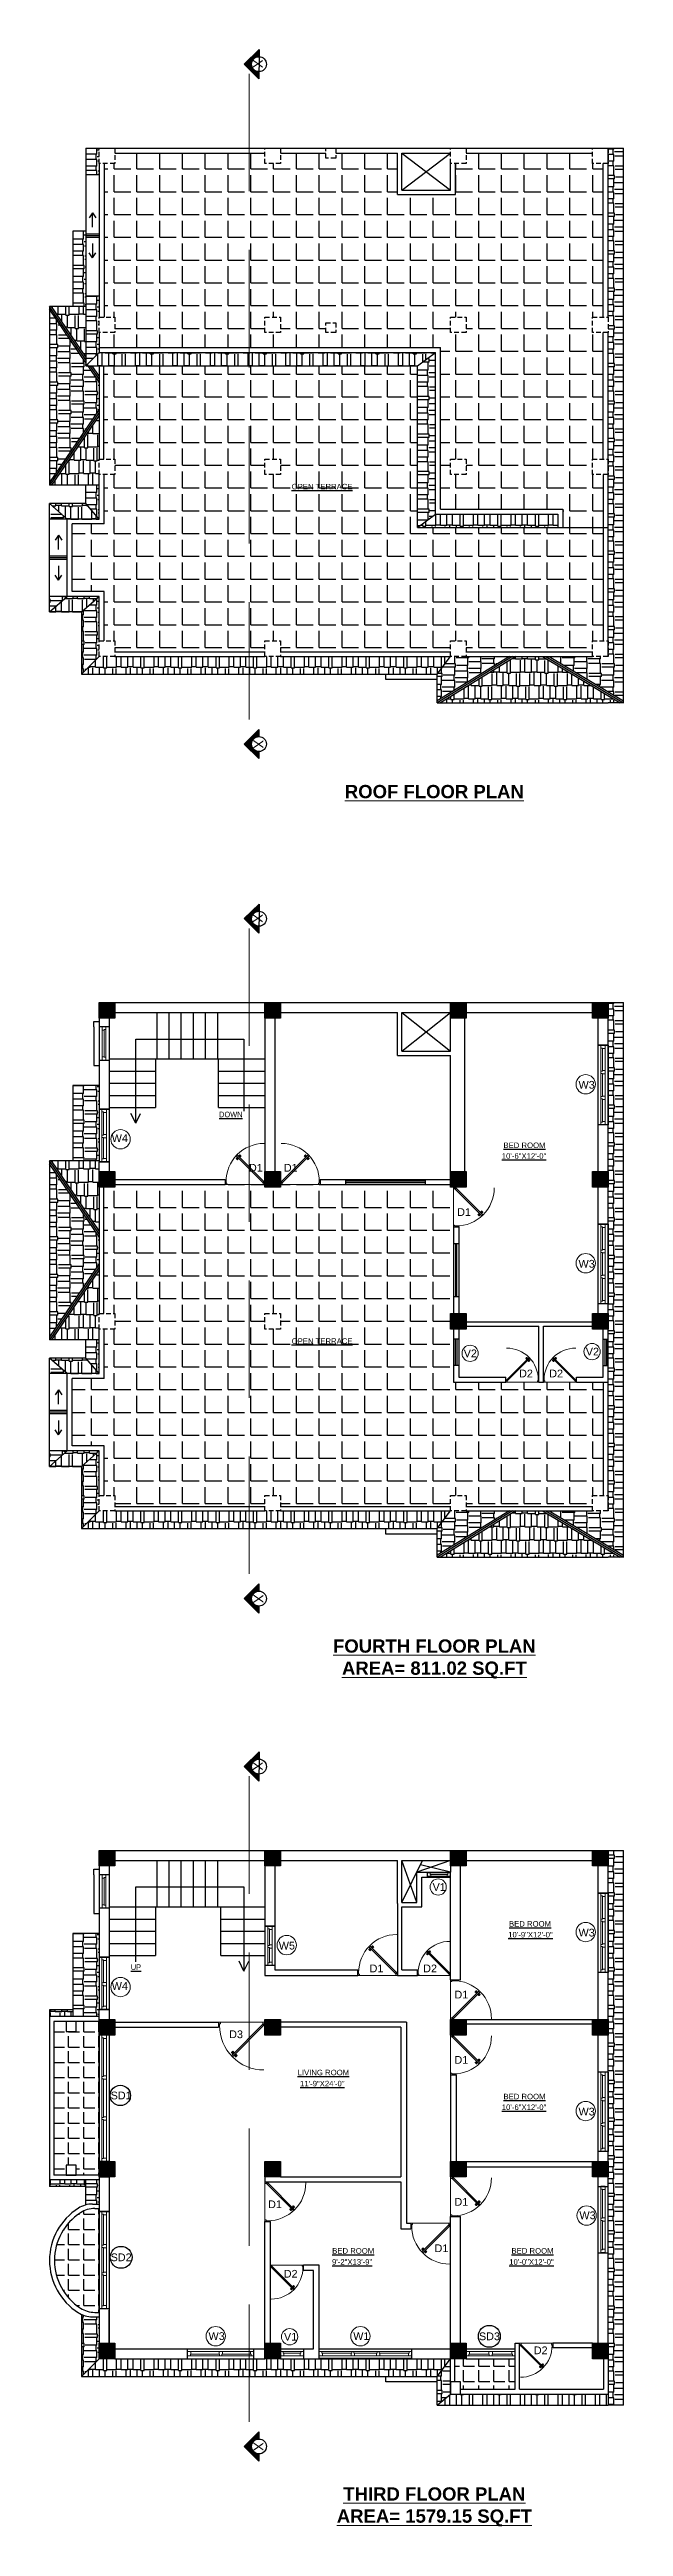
# Model space of a CAD drawing. Header units: inches. Extents: x 1397 to 20304, y -27267 to -746.
# Drawn here: x 14968 to 15487, y -18334 to -16092 of the extents above; entities that cross this region are included whole.
import ezdxf

# ---------------------------------------------------------------- set-up
doc = ezdxf.new("R2010")
doc.units = ezdxf.units.IN
doc.header["$LTSCALE"] = 17
doc.header["$MEASUREMENT"] = 0
doc.linetypes.add('21_FP_00$0$HIDDEN', pattern=[0.375, 0.25, -0.125])
doc.linetypes.add('PHANTOM2', pattern=[1.25, 0.625, -0.125, 0.125, -0.125, 0.125, -0.125])
for name, color, linetype, lineweight in [('25 BOT BAR', 12, 'Continuous', 25), ('aa_section_line', 2, 'PHANTOM2', 13), ('DOOR & WIN', 1, 'Continuous', 25), ('OUTLINE', 1, 'Continuous', 25), ('PUERTAS', 7, 'Continuous', 9), ('TEXT', 231, 'Continuous', 20), ('WINDOW FRAME PLAN', 162, 'Continuous', 18)]:
    doc.layers.add(name, color=color, linetype=linetype, lineweight=lineweight)
doc.layers.add('A-Sect-Iden', color=111, linetype='Continuous')
doc.styles.add('DIMTEXT', font='arial.ttf', dxfattribs={"height": 6})
doc.styles.add('HEADING', font='swissel.ttf')
pattern_1 = [(90, (5002.33, 672.401), (-12, 25.5), [6, -5, 7, -3, 9, -4]), (90, (5001.83, 678.401), (-12, 25.5), [5, -19, 4, -6]), (90, (5003.08, 690.401), (-12, 25.5), [3, -31]), (180, (5002.3305, 672.401), (-12, -8.5), [11.5, -36.5]), (180, (5002.3305, 678.401), (-12, -8.5), [11.25, -36.75]), (180, (5002.3305, 683.401), (-12, -8.5), [10.5, -37.5]), (180, (5003.0805, 690.401), (-12, -8.5), [11.5, -36.5]), (180, (5003.0805, 693.401), (-12, -8.5), [11.5, -36.5]), (180, (5002.3305, 702.401), (-12, -8.5), [11, -37])]
pattern_2 = [(0, (5002.33, 672.401), (25.5, 12), [6, -5, 7, -3, 9, -4]), (0, (5008.33, 672.901), (25.5, 12), [5, -19, 4, -6]), (0, (5020.33, 671.651), (25.5, 12), [3, -31]), (90, (5002.3305, 672.401), (-8.5, 12), [11.5, -36.5]), (90, (5008.3305, 672.401), (-8.5, 12), [11.25, -36.75]), (90, (5013.3305, 672.401), (-8.5, 12), [10.5, -37.5]), (90, (5020.3305, 671.651), (-8.5, 12), [11.5, -36.5]), (90, (5023.3305, 671.651), (-8.5, 12), [11.5, -36.5]), (90, (5032.3305, 672.401), (-8.5, 12), [11, -37])]
pattern_3 = [(0, (5002.33, 2546.48), (0, 13.75), [10, -3.75]), (90, (5002.33, 2546.48), (-13.75, 8e-16), [10, -3.75])]
pattern_4 = [(90, (5002.33, 4207.223), (-12, 25.5), [6, -5, 7, -3, 9, -4]), (90, (5001.83, 4213.223), (-12, 25.5), [5, -19, 4, -6]), (90, (5003.08, 4225.223), (-12, 25.5), [3, -31]), (180, (5002.3305, 4207.223), (-12, -8.5), [11.5, -36.5]), (180, (5002.3305, 4213.223), (-12, -8.5), [11.25, -36.75]), (180, (5002.3305, 4218.223), (-12, -8.5), [10.5, -37.5]), (180, (5003.0805, 4225.223), (-12, -8.5), [11.5, -36.5]), (180, (5003.0805, 4228.223), (-12, -8.5), [11.5, -36.5]), (180, (5002.3305, 4237.223), (-12, -8.5), [11, -37])]
pattern_5 = [(0, (5002.33, 4207.223), (25.5, 12), [6, -5, 7, -3, 9, -4]), (0, (5008.33, 4207.723), (25.5, 12), [5, -19, 4, -6]), (0, (5020.33, 4206.473), (25.5, 12), [3, -31]), (90, (5002.3305, 4207.223), (-8.5, 12), [11.5, -36.5]), (90, (5008.3305, 4207.223), (-8.5, 12), [11.25, -36.75]), (90, (5013.3305, 4207.223), (-8.5, 12), [10.5, -37.5]), (90, (5020.3305, 4206.473), (-8.5, 12), [11.5, -36.5]), (90, (5023.3305, 4206.473), (-8.5, 12), [11.5, -36.5]), (90, (5032.3305, 4207.223), (-8.5, 12), [11, -37])]
pattern_6 = [(0, (5002.33, 1439.825), (25.5, 12), [6, -5, 7, -3, 9, -4]), (0, (5008.33, 1440.325), (25.5, 12), [5, -19, 4, -6]), (0, (5020.33, 1439.075), (25.5, 12), [3, -31]), (90, (5002.3305, 1439.825), (-8.5, 12), [11.5, -36.5]), (90, (5008.3305, 1439.825), (-8.5, 12), [11.25, -36.75]), (90, (5013.3305, 1439.825), (-8.5, 12), [10.5, -37.5]), (90, (5020.3305, 1439.075), (-8.5, 12), [11.5, -36.5]), (90, (5023.3305, 1439.075), (-8.5, 12), [11.5, -36.5]), (90, (5032.3305, 1439.825), (-8.5, 12), [11, -37])]
pattern_7 = [(90, (5002.33, 1439.825), (-12, 25.5), [6, -5, 7, -3, 9, -4]), (90, (5001.83, 1445.825), (-12, 25.5), [5, -19, 4, -6]), (90, (5003.08, 1457.825), (-12, 25.5), [3, -31]), (180, (5002.3305, 1439.825), (-12, -8.5), [11.5, -36.5]), (180, (5002.3305, 1445.825), (-12, -8.5), [11.25, -36.75]), (180, (5002.3305, 1450.825), (-12, -8.5), [10.5, -37.5]), (180, (5003.0805, 1457.825), (-12, -8.5), [11.5, -36.5]), (180, (5003.0805, 1460.825), (-12, -8.5), [11.5, -36.5]), (180, (5002.3305, 1469.825), (-12, -8.5), [11, -37])]
pattern_8 = [(90, (4155.408, 3313.904), (-12, 25.5), [6, -5, 7, -3, 9, -4]), (90, (4154.908, 3319.904), (-12, 25.5), [5, -19, 4, -6]), (90, (4156.158, 3331.904), (-12, 25.5), [3, -31]), (180, (4155.408, 3313.904), (-12, -8.5), [11.5, -36.5]), (180, (4155.408, 3319.904), (-12, -8.5), [11.25, -36.75]), (180, (4155.408, 3324.904), (-12, -8.5), [10.5, -37.5]), (180, (4156.158, 3331.904), (-12, -8.5), [11.5, -36.5]), (180, (4156.158, 3334.904), (-12, -8.5), [11.5, -36.5]), (180, (4155.408, 3343.904), (-12, -8.5), [11, -37])]
pattern_9 = [(0, (4155.408, 3313.904), (25.5, 12), [6, -5, 7, -3, 9, -4]), (0, (4161.408, 3314.404), (25.5, 12), [5, -19, 4, -6]), (0, (4173.408, 3313.154), (25.5, 12), [3, -31]), (90, (4155.408, 3313.904), (-8.5, 12), [11.5, -36.5]), (90, (4161.408, 3313.904), (-8.5, 12), [11.25, -36.75]), (90, (4166.408, 3313.904), (-8.5, 12), [10.5, -37.5]), (90, (4173.408, 3313.154), (-8.5, 12), [11.5, -36.5]), (90, (4176.408, 3313.154), (-8.5, 12), [11.5, -36.5]), (90, (4185.408, 3313.904), (-8.5, 12), [11, -37])]
pattern_10 = [(0, (5002.33, 6157.762), (25.5, 12), [6, -5, 7, -3, 9, -4]), (0, (5008.33, 6158.262), (25.5, 12), [5, -19, 4, -6]), (0, (5020.33, 6157.012), (25.5, 12), [3, -31]), (90, (5002.3305, 6157.762), (-8.5, 12), [11.5, -36.5]), (90, (5008.3305, 6157.762), (-8.5, 12), [11.25, -36.75]), (90, (5013.3305, 6157.762), (-8.5, 12), [10.5, -37.5]), (90, (5020.3305, 6157.012), (-8.5, 12), [11.5, -36.5]), (90, (5023.3305, 6157.012), (-8.5, 12), [11.5, -36.5]), (90, (5032.3305, 6157.762), (-8.5, 12), [11, -37])]
pattern_11 = [(0, (5002.33, 6157.762), (0, 20.625), [15, -5.625]), (90, (5002.33, 6157.762), (-20.625, 1e-15), [15, -5.625])]
pattern_12 = [(90, (5002.33, 4980.707), (-12, 25.5), [6, -5, 7, -3, 9, -4]), (90, (5001.83, 4986.707), (-12, 25.5), [5, -19, 4, -6]), (90, (5003.08, 4998.707), (-12, 25.5), [3, -31]), (180, (5002.3305, 4980.707), (-12, -8.5), [11.5, -36.5]), (180, (5002.3305, 4986.707), (-12, -8.5), [11.25, -36.75]), (180, (5002.3305, 4991.707), (-12, -8.5), [10.5, -37.5]), (180, (5003.0805, 4998.707), (-12, -8.5), [11.5, -36.5]), (180, (5003.0805, 5001.707), (-12, -8.5), [11.5, -36.5]), (180, (5002.3305, 5010.707), (-12, -8.5), [11, -37])]
pattern_13 = [(90, (5002.33, 6157.762), (-12, 25.5), [6, -5, 7, -3, 9, -4]), (90, (5001.83, 6163.762), (-12, 25.5), [5, -19, 4, -6]), (90, (5003.08, 6175.762), (-12, 25.5), [3, -31]), (180, (5002.3305, 6157.762), (-12, -8.5), [11.5, -36.5]), (180, (5002.3305, 6163.762), (-12, -8.5), [11.25, -36.75]), (180, (5002.3305, 6168.762), (-12, -8.5), [10.5, -37.5]), (180, (5003.0805, 6175.762), (-12, -8.5), [11.5, -36.5]), (180, (5003.0805, 6178.762), (-12, -8.5), [11.5, -36.5]), (180, (5002.3305, 6187.762), (-12, -8.5), [11, -37])]
pattern_14 = [(0, (5002.33, 4980.707), (25.5, 12), [6, -5, 7, -3, 9, -4]), (0, (5008.33, 4981.207), (25.5, 12), [5, -19, 4, -6]), (0, (5020.33, 4979.957), (25.5, 12), [3, -31]), (90, (5002.3305, 4980.707), (-8.5, 12), [11.5, -36.5]), (90, (5008.3305, 4980.707), (-8.5, 12), [11.25, -36.75]), (90, (5013.3305, 4980.707), (-8.5, 12), [10.5, -37.5]), (90, (5020.3305, 4979.957), (-8.5, 12), [11.5, -36.5]), (90, (5023.3305, 4979.957), (-8.5, 12), [11.5, -36.5]), (90, (5032.3305, 4980.707), (-8.5, 12), [11, -37])]
pattern_15 = [(0, (5002.33, 2213.309), (25.5, 12), [6, -5, 7, -3, 9, -4]), (0, (5008.33, 2213.809), (25.5, 12), [5, -19, 4, -6]), (0, (5020.33, 2212.559), (25.5, 12), [3, -31]), (90, (5002.3305, 2213.309), (-8.5, 12), [11.5, -36.5]), (90, (5008.3305, 2213.309), (-8.5, 12), [11.25, -36.75]), (90, (5013.3305, 2213.309), (-8.5, 12), [10.5, -37.5]), (90, (5020.3305, 2212.559), (-8.5, 12), [11.5, -36.5]), (90, (5023.3305, 2212.559), (-8.5, 12), [11.5, -36.5]), (90, (5032.3305, 2213.309), (-8.5, 12), [11, -37])]
pattern_16 = [(90, (5002.33, 2213.309), (-12, 25.5), [6, -5, 7, -3, 9, -4]), (90, (5001.83, 2219.309), (-12, 25.5), [5, -19, 4, -6]), (90, (5003.08, 2231.309), (-12, 25.5), [3, -31]), (180, (5002.3305, 2213.309), (-12, -8.5), [11.5, -36.5]), (180, (5002.3305, 2219.309), (-12, -8.5), [11.25, -36.75]), (180, (5002.3305, 2224.309), (-12, -8.5), [10.5, -37.5]), (180, (5003.0805, 2231.309), (-12, -8.5), [11.5, -36.5]), (180, (5003.0805, 2234.309), (-12, -8.5), [11.5, -36.5]), (180, (5002.3305, 2243.309), (-12, -8.5), [11, -37])]
pattern_17 = [(90, (4155.408, 4087.388), (-12, 25.5), [6, -5, 7, -3, 9, -4]), (90, (4154.908, 4093.388), (-12, 25.5), [5, -19, 4, -6]), (90, (4156.158, 4105.388), (-12, 25.5), [3, -31]), (180, (4155.408, 4087.388), (-12, -8.5), [11.5, -36.5]), (180, (4155.408, 4093.388), (-12, -8.5), [11.25, -36.75]), (180, (4155.408, 4098.388), (-12, -8.5), [10.5, -37.5]), (180, (4156.158, 4105.388), (-12, -8.5), [11.5, -36.5]), (180, (4156.158, 4108.388), (-12, -8.5), [11.5, -36.5]), (180, (4155.408, 4117.388), (-12, -8.5), [11, -37])]
pattern_18 = [(0, (4155.408, 4087.388), (25.5, 12), [6, -5, 7, -3, 9, -4]), (0, (4161.408, 4087.888), (25.5, 12), [5, -19, 4, -6]), (0, (4173.408, 4086.638), (25.5, 12), [3, -31]), (90, (4155.408, 4087.388), (-8.5, 12), [11.5, -36.5]), (90, (4161.408, 4087.388), (-8.5, 12), [11.25, -36.75]), (90, (4166.408, 4087.388), (-8.5, 12), [10.5, -37.5]), (90, (4173.408, 4086.638), (-8.5, 12), [11.5, -36.5]), (90, (4176.408, 4086.638), (-8.5, 12), [11.5, -36.5]), (90, (4185.408, 4087.388), (-8.5, 12), [11, -37])]

msp = doc.modelspace()

# ---------------------------------------------------------------- texts
at = {"layer": 'A-Sect-Iden', "ltscale": 0.5, "char_height": 9, "width": 12.25, "attachment_point": 5, "style": 'HEADING'}
for insert, rotation in [((15156, -16104.5), 269.2631), ((15156.7, -16720.4), 269.8551), ((15156, -16878), 269.2631), ((15156.7, -17493.9), 269.8551), ((15156, -17645.4), 269.2631), ((15156.7, -18261.3), 269.8551)]:
    msp.add_mtext('X', dxfattribs=dict(at, insert=insert, rotation=rotation))
at = {"layer": 'DOOR & WIN', "char_height": 5, "attachment_point": 5}
for s, insert in [('{\\fArial TUR|b0|i0|c0|p34;\\L\\C7;OPEN TERRACE}', (15214.3, -16487.3)), ('{\\L\\C7;DOWN}', (15131.7, -17055.6)), ('{\\fArial TUR|b0|i0|c0|p34;\\L\\C7;BED ROOM}', (15397.5, -17083.5)), ('{\\fArial TUR|b0|i0|c0|p34;\\L\\C7;10\'-6"X12\'-0"}', (15397.1, -17093.2)), ('{\\fArial TUR|b0|i0|c0|p34;\\L\\C7;OPEN TERRACE}', (15214.3, -17260.7)), ('{\\fArial TUR|b0|i0|c0|p34;\\L\\C7;10\'-9"X12\'-0"}', (15402.9, -17798)), ('{\\fArial TUR|b0|i0|c0|p34;\\L\\C7;BED ROOM}', (15402.5, -17788.2)), ('{\\L\\C7;UP}', (15045.8, -17827.4)), ('{\\fArial TUR|b0|i0|c162|p34;\\L\\C7; \\fArial TUR|b0|i0|c0|p34;LIVING \\fArial TUR|b0|i0|c162|p34;ROOM}', (15214.5, -17922.8)), ('{\\fArial TUR|b0|i0|c0|p34;\\L\\C7;11\'-9"X24\'-0"}', (15214.5, -17932.8)), ('{\\fArial TUR|b0|i0|c0|p34;\\L\\C7;10\'-6"X12\'-0"}', (15397.1, -17954.2)), ('{\\fArial TUR|b0|i0|c0|p34;\\L\\C7;BED ROOM}', (15397.5, -17944.5)), ('{\\fArial TUR|b0|i0|c0|p34;\\L\\C7;9\'-2"X13\'-9"}', (15241.5, -18094.2)), ('{\\fArial TUR|b0|i0|c162|p34;\\L\\C7; \\fArial TUR|b0|i0|c0|p34;BED \\fArial TUR|b0|i0|c162|p34;ROOM}', (15241.5, -18084.2)), ('{\\fArial TUR|b0|i0|c0|p34;\\L\\C7;10\'-0"X12\'-0"}', (15403.8, -18094.2)), ('{\\fArial TUR|b0|i0|c162|p34;\\L\\C7; \\fArial TUR|b0|i0|c0|p34;BED \\fArial TUR|b0|i0|c162|p34;ROOM}', (15403.8, -18084.2))]:
    msp.add_mtext(s, dxfattribs=dict(at, insert=insert))
at = {"layer": 'TEXT', "style": 'DIMTEXT'}
for s, p in [('W3', (15446.4, -17032.2)), ('W4', (15023.9, -17080.5)), ('W3', (15446.4, -17194.2)), ('W3', (15446.4, -17799.6)), ('W5', (15175.1, -17811.4)), ('W4', (15023.9, -17847.9)), ('SD1', (15022.9, -17947)), ('W3', (15446.4, -17961.6)), ('SD2', (15022.9, -18093.5)), ('SD3', (15356.3, -18165))]:
    msp.add_text(s, height=7, rotation=360, dxfattribs=at).set_placement(p)
for s, p in [('D1', (15148.1, -17107.3)), ('D1', (15179.7, -17107.3)), ('D1', (15336.6, -17147.4)), ('V2', (15342.5, -17275.3)), ('V2', (15453, -17273.7)), ('D2', (15392.6, -17293.5)), ('D2', (15419.9, -17293.5)), ('V1', (15314.3, -17758.3)), ('D1', (15257.3, -17832)), ('D2', (15305.8, -17832)), ('D1', (15334.1, -17855.7)), ('D3', (15130.2, -17891.6)), ('D1', (15334.1, -17914.8)), ('D1', (15165.4, -18045.5)), ('D1', (15334.1, -18043.3)), ('W3', (15447.2, -18055.5)), ('D1', (15316.1, -18085.3)), ('D2', (15179.6, -18108.4)), ('W3', (15111.5, -18164.8)), ('V1', (15179.8, -18165.4)), ('W1', (15242.5, -18164.8)), ('D2', (15405.9, -18177.7))]:
    msp.add_text(s, height=7, dxfattribs=at).set_placement(p)
at = {"layer": 'TEXT', "char_height": 12, "width": 396.298, "attachment_point": 2}
for s, insert in [('{\\fArial|b1|i0|c0|p34;\\LROOF FLOOR PLAN }', (15315.9, -16757.3)), ('{\\fArial|b1|i0|c0|p34;\\LFOURTH FLOOR PLAN \\PAREA= 811.02 SQ.FT}', (15315.9, -17530.7)), ('{\\fArial|b1|i0|c0|p34;\\LTHIRD FLOOR PLAN \\PAREA= 1579.15 SQ.FT}', (15315.9, -18298.2))]:
    msp.add_mtext(s, dxfattribs=dict(at, insert=insert))

# ---------------------------------------------------------------- blocks, each defined once
blk = doc.blocks.new('ffddd')
at = {"layer": 'DOOR & WIN'}
for p, q in [((-13345.3, -2388.1), (-13345.3, -2316.1)), ((-13336.3, -2316.1), (-13345.3, -2316.1)), ((-13336.3, -2316.1), (-13336.3, -2388.1)), ((-13336.3, -2388.1), (-13345.3, -2388.1)), ((-13336.3, -2388.1), (-13345.3, -2388.1))]:
    blk.add_line(p, q, dxfattribs=at)
at = {"layer": 'WINDOW FRAME PLAN'}
for p, q in [((-13342.8, -2316.1), (-13342.8, -2318.6)), ((-13342.8, -2385.6), (-13342.8, -2318.6)), ((-13342.8, -2318.6), (-13341.3, -2318.6)), ((-13341.3, -2318.6), (-13341.3, -2319.1)), ((-13341.3, -2319.1), (-13341.3, -2339.6)), ((-13341.3, -2319.1), (-13338.8, -2319.1)), ((-13338.8, -2316.1), (-13338.8, -2319.1)), ((-13338.8, -2319.1), (-13338.8, -2385.1)), ((-13342.8, -2339.6), (-13341.3, -2339.6)), ((-13342.8, -2341.6), (-13341.3, -2341.6)), ((-13341.3, -2339.1), (-13338.8, -2339.1)), ((-13341.3, -2341.6), (-13341.3, -2342.1)), ((-13341.3, -2341.6), (-13341.3, -2362.6)), ((-13341.3, -2342.1), (-13338.8, -2342.1)), ((-13342.8, -2362.6), (-13341.3, -2362.6)), ((-13342.8, -2364.6), (-13341.3, -2364.6)), ((-13341.3, -2362.1), (-13338.8, -2362.1)), ((-13341.3, -2362.6), (-13341.3, -2362.1)), ((-13341.3, -2364.6), (-13341.3, -2385.6)), ((-13341.3, -2365.1), (-13338.8, -2365.1)), ((-13342.8, -2388.1), (-13342.8, -2385.6)), ((-13342.8, -2385.6), (-13341.3, -2385.6)), ((-13341.3, -2385.1), (-13338.8, -2385.1)), ((-13341.3, -2385.6), (-13341.3, -2385.1)), ((-13338.8, -2388.1), (-13338.8, -2385.1))]:
    blk.add_line(p, q, dxfattribs=at)
blk = doc.blocks.new('3ft')
at = {"layer": 'PUERTAS', "color": 6}
for p, q in [((1, 2.5), (25.2, 26.7)), ((26, 25.9), (1.8, 1.6)), ((26, 25.9), (25.2, 26.7)), ((0, 2.4), (0, 0)), ((0.7, 2.4), (0, 2.4)), ((1.6, 0), (0, 0)), ((0.7, 1.5), (0.7, 2.4)), ((0.8, 1.5), (0.7, 1.5)), ((0.8, 1.5), (0.8, 2.4)), ((0.8, 1.2), (0.8, 1.5)), ((1.6, 1.2), (0.8, 1.2)), ((1.6, 1.8), (0.9, 2.5)), ((1.6, 1.9), (1, 2.5)), ((1.6, 1.9), (1.6, 1.8)), ((1.8, 1.6), (1.6, 1.8)), ((1.6, 0), (1.6, 1.2)), ((34.4, 0), (34.4, 1.2)), ((34.4, 1.2), (35.2, 1.2)), ((34.4, 0), (36, 0)), ((35.2, 1.2), (35.2, 2.4)), ((35.2, 2.4), (36, 2.4)), ((36, 0), (36, 2.4))]:
    blk.add_line(p, q, dxfattribs=at)
at = {"layer": 'PUERTAS', "color": 8}
for p, q in [((22.6, 24.9), (21.6, 25.7)), ((22.6, 25), (21.7, 25.7)), ((22.7, 25.1), (21.8, 25.9)), ((22.1, 26.3), (22, 26.1)), ((22.9, 25.2), (22, 26.1)), ((22.1, 26.3), (22.3, 26.4)), ((22.3, 26.4), (22.3, 26.4)), ((23.2, 25.5), (22.3, 26.4)), ((23.3, 25.7), (22.5, 26.6)), ((23.5, 25.8), (22.7, 26.8)), ((23.4, 25.8), (22.7, 26.7)), ((22.7, 24.3), (23, 24.8)), ((23, 25), (22.8, 25.1)), ((23, 25), (22.9, 25.2)), ((23, 25), (22.9, 25.1)), ((22.9, 24.5), (23.1, 24.9)), ((23.1, 25.1), (23, 25.2)), ((23.1, 24.8), (23.2, 25)), ((23.3, 25.3), (23.2, 25.4)), ((23.4, 25.4), (23.3, 25.6)), ((23.4, 25.4), (23.3, 25.5)), ((23.4, 25.4), (23.3, 25.5)), ((23.3, 24.9), (23.3, 25.1)), ((23.5, 25.1), (23.3, 25.1)), ((23.6, 25.3), (23.4, 25.2)), ((23.9, 25.5), (23.5, 25.3)), ((24.1, 25.7), (23.6, 25.4)), ((23.6, 23.4), (24.1, 23.7)), ((23.8, 23.6), (24.2, 23.8)), ((24.1, 23.8), (24.3, 23.9)), ((24.2, 24), (24.4, 24)), ((24.2, 23.3), (25, 22.3)), ((24.3, 23.7), (24.4, 23.6)), ((24.3, 23.7), (24.5, 23.6)), ((24.3, 23.6), (24.4, 23.5)), ((24.3, 23.3), (25.1, 22.4)), ((24.4, 24.2), (24.4, 24)), ((24.4, 23.8), (24.5, 23.7)), ((24.4, 23.4), (25.2, 22.5)), ((24.6, 24.3), (24.5, 24.1)), ((24.5, 23.6), (25.4, 22.7)), ((24.8, 24.6), (24.6, 24.2)), ((24.6, 24), (24.7, 23.9)), ((25, 24.8), (24.7, 24.3)), ((24.7, 24.1), (24.8, 23.9)), ((24.7, 24.1), (24.8, 24)), ((24.8, 24.1), (24.9, 24)), ((24.8, 23.8), (25.7, 23)), ((25, 24), (25.9, 23.2)), ((25.1, 24.2), (26.1, 23.4)), ((25.1, 24.1), (26, 23.3)), ((25.6, 22.8), (25.4, 22.7)), ((25.6, 22.8), (25.7, 23)), ((25.7, 23), (25.7, 23)), ((0, 0), (36, 0))]:
    blk.add_line(p, q, dxfattribs=at)
at = {"layer": 'PUERTAS', "color": 1}
for p, q in [((21.7, 25.8), (22.1, 26.3)), ((21.7, 25.7), (22.2, 26.2)), ((21.7, 25.8), (21.7, 25.8)), ((22.5, 25), (21.7, 25.6)), ((22.6, 26.7), (22.1, 26.3)), ((22.7, 26.7), (22.2, 26.2)), ((22.6, 26.7), (22.6, 26.7)), ((22.6, 25), (23, 25.4)), ((22.6, 24.3), (22.9, 24.7)), ((22.6, 24.1), (22.6, 24.1)), ((22.7, 25.1), (22.7, 25.1)), ((23.4, 25.9), (22.8, 26.7)), ((22.8, 25.1), (23.1, 25.3)), ((22.9, 25), (22.8, 25.1)), ((22.9, 24.9), (23.2, 25.2)), ((22.9, 24.8), (22.9, 24.8)), ((22.9, 24.7), (22.9, 24.7)), ((23.4, 25.8), (23, 25.4)), ((23.3, 25.6), (23.1, 25.3)), ((23.5, 25.5), (23.2, 25.2)), ((23.3, 25.7), (23.3, 25.7)), ((23.4, 25.5), (23.3, 25.6)), ((23.4, 23.3), (23.4, 23.3)), ((23.6, 25.5), (23.6, 25.5)), ((23.6, 23.3), (24, 23.6)), ((24.1, 25.8), (23.7, 25.5)), ((23.7, 25.5), (23.7, 25.5)), ((24, 23.6), (24, 23.6)), ((24.1, 23.6), (24.1, 23.6)), ((24.3, 25.8), (24.3, 25.8)), ((24.3, 23.6), (24.5, 23.9)), ((24.3, 23.3), (24.7, 23.7)), ((24.3, 23.6), (24.4, 23.5)), ((24.3, 23.2), (24.9, 22.4)), ((24.4, 23.5), (24.6, 23.8)), ((24.4, 23.4), (24.4, 23.4)), ((24.8, 24.1), (24.5, 23.9)), ((24.9, 24), (24.6, 23.8)), ((25.1, 24.1), (24.7, 23.7)), ((25.1, 24.8), (24.8, 24.4)), ((24.8, 24.4), (24.8, 24.4)), ((24.8, 24.3), (24.8, 24.3)), ((24.8, 24.1), (24.9, 24)), ((25, 24), (25, 24)), ((25, 22.4), (25.5, 22.9)), ((25.1, 25), (25.1, 25)), ((25.1, 22.4), (25.6, 22.8)), ((25.1, 22.4), (25.1, 22.4)), ((25.2, 24.1), (26, 23.5)), ((26, 23.4), (25.5, 22.9)), ((26, 23.3), (25.6, 22.8)), ((26, 23.3), (26, 23.3))]:
    blk.add_line(p, q, dxfattribs=at)
at = {"layer": 'PUERTAS', "color": 2}
for p, q in [((22, 26.1), (22, 26.1)), ((25.4, 22.7), (25.4, 22.7))]:
    blk.add_line(p, q, dxfattribs=at)
at = {"layer": 'PUERTAS', "color": 6}
for radius in [0.155, 0.0752]:
    blk.add_circle((0.8, 2.6), radius, dxfattribs=at)
blk.add_arc((0.8, 2.6), 34.4, 359.7285, 90.0333, dxfattribs=at)
at = {"layer": 'PUERTAS', "color": 1}
for centre, start, end in [((22.5, 25), 231.0764, 315), ((22.7, 24.2), 135, 225), ((22.7, 26.7), 38.9236, 135), ((22.8, 25.1), 225, 315), ((23, 24.9), 135, 219.7428), ((22.9, 24.8), 315, 39.7428), ((23.3, 25.6), 315, 45), ((23.4, 25.9), 315, 38.9236), ((23.5, 23.4), 225, 315), ((23.5, 25.4), 50.2572, 135), ((23.6, 25.5), 230.2572, 315), ((24.1, 23.6), 50.2572, 135), ((24.2, 25.7), 45, 135), ((24.2, 23.7), 230.2572, 315), ((24.3, 23.2), 135, 218.9236), ((24.4, 23.5), 135, 225), ((24.8, 24.3), 135, 219.7428), ((24.7, 24.2), 315, 39.7428), ((24.9, 24), 45, 135), ((25, 24.9), 315, 45), ((25.2, 24.1), 51.0764, 135), ((26, 23.4), 315, 51.0764), ((25, 22.4), 218.9236, 315)]:
    blk.add_arc(centre, 0.08, start, end, dxfattribs=at)
blk = doc.blocks.new('*U2802')
at = {"color": 3, "xscale": -1}
blk.add_blockref('3ft', (42, 0), dxfattribs=at)
blk = doc.blocks.new('2ft6in')
at = {"layer": 'PUERTAS', "color": 2}
for p, q in [((0, 2), (0, 0)), ((0.6, 2), (0, 2)), ((1.3, 0), (0, 0)), ((0.6, 1.3), (0.6, 2)), ((0.7, 1.3), (0.6, 1.3)), ((0.7, 1.3), (0.7, 2)), ((0.7, 1), (0.7, 1.3)), ((1.3, 1), (0.7, 1)), ((0.8, 2.1), (21, 22.3)), ((1.4, 1.6), (0.8, 2.1)), ((1.3, 1.5), (0.8, 2.1)), ((1.4, 1.6), (1.3, 1.5)), ((1.5, 1.4), (1.3, 1.5)), ((1.3, 0), (1.3, 1)), ((21.7, 21.6), (1.5, 1.4)), ((18.3, 21.8), (18.3, 21.8)), ((21.7, 21.6), (21, 22.3)), ((21.2, 18.9), (21.2, 18.9)), ((28.7, 0), (28.7, 1)), ((28.7, 1), (29.3, 1)), ((28.7, 0), (30, 0)), ((29.3, 1), (29.3, 2)), ((29.3, 2), (30, 2)), ((30, 0), (30, 2))]:
    blk.add_line(p, q, dxfattribs=at)
at = {"layer": 'PUERTAS', "color": 8}
for p, q in [((0, 0), (30, 0)), ((18.8, 20.8), (18, 21.4)), ((18.9, 20.8), (18.1, 21.5)), ((19, 20.9), (18.2, 21.6)), ((18.4, 21.9), (18.3, 21.8)), ((19.1, 21), (18.3, 21.7)), ((18.4, 21.9), (18.6, 22)), ((18.6, 22), (18.6, 22)), ((19.3, 21.3), (18.6, 22)), ((19.4, 21.4), (18.8, 22.1)), ((19.6, 21.5), (18.9, 22.3)), ((19.5, 21.5), (18.9, 22.3)), ((18.9, 20.3), (19.2, 20.7)), ((19.1, 20.8), (19, 20.9)), ((19.2, 20.9), (19.1, 21)), ((19.1, 20.8), (19.1, 20.9)), ((19.1, 20.4), (19.3, 20.8)), ((19.3, 20.9), (19.2, 21)), ((19.4, 21.1), (19.3, 21.2)), ((19.3, 20.6), (19.3, 20.8)), ((19.5, 21.2), (19.4, 21.3)), ((19.5, 21.2), (19.4, 21.3)), ((19.5, 21.1), (19.4, 21.2)), ((19.4, 20.8), (19.4, 20.9)), ((19.6, 20.9), (19.4, 20.9)), ((19.7, 21.1), (19.5, 21)), ((20.1, 21.4), (19.6, 21.1)), ((19.9, 21.2), (19.6, 21.1)), ((19.7, 19.5), (20.1, 19.8)), ((19.9, 19.7), (20.2, 19.8)), ((20.1, 19.9), (20.3, 19.9)), ((20.2, 20), (20.3, 20)), ((20.2, 19.7), (20.3, 19.6)), ((20.2, 19.7), (20.3, 19.6)), ((20.2, 19.4), (20.9, 18.7)), ((20.2, 19.4), (20.8, 18.6)), ((20.3, 20.1), (20.4, 20)), ((20.3, 19.8), (20.4, 19.7)), ((20.3, 19.5), (21, 18.8)), ((20.5, 20.3), (20.4, 20.1)), ((20.4, 19.8), (20.4, 19.7)), ((20.7, 20.5), (20.5, 20.2)), ((20.5, 20), (20.6, 19.9)), ((20.5, 19.6), (21.1, 18.9)), ((20.8, 20.6), (20.6, 20.2)), ((20.6, 20.1), (20.7, 20)), ((20.6, 20.1), (20.7, 20)), ((20.6, 20), (20.7, 20)), ((20.7, 19.9), (21.4, 19.2)), ((20.8, 20), (21.6, 19.3)), ((20.9, 20.1), (21.7, 19.5)), ((21, 20.1), (21.7, 19.5)), ((21.3, 19), (21.2, 18.9)), ((21.3, 19), (21.4, 19.1)), ((21.4, 19.2), (21.4, 19.1))]:
    blk.add_line(p, q, dxfattribs=at)
at = {"layer": 'PUERTAS', "color": 1}
for p, q in [((18.1, 21.5), (18.5, 21.9)), ((18.1, 21.4), (18.5, 21.9)), ((18.1, 21.5), (18.1, 21.5)), ((18.7, 20.8), (18.1, 21.3)), ((18.9, 22.3), (18.5, 21.9)), ((18.8, 22.2), (18.5, 21.9)), ((18.8, 22.2), (18.8, 22.2)), ((18.8, 20.8), (19.2, 21.2)), ((18.8, 20.2), (19.1, 20.6)), ((18.9, 20.1), (18.8, 20.1)), ((18.9, 20.9), (18.9, 20.9)), ((19.5, 21.6), (19, 22.3)), ((19, 20.9), (19.2, 21.1)), ((19.1, 20.8), (19, 20.9)), ((19.1, 20.8), (19.3, 21)), ((19.1, 20.7), (19.1, 20.7)), ((19.1, 20.6), (19.1, 20.6)), ((19.5, 21.5), (19.2, 21.2)), ((19.5, 21.3), (19.2, 21.1)), ((19.5, 21.2), (19.3, 21)), ((19.4, 21.4), (19.5, 21.4)), ((19.5, 21.2), (19.4, 21.3)), ((19.5, 19.4), (19.5, 19.4)), ((19.6, 21.2), (19.6, 21.2)), ((19.6, 19.4), (20, 19.7)), ((20.1, 21.5), (19.7, 21.2)), ((19.7, 21.2), (19.7, 21.2)), ((20, 19.7), (20, 19.7)), ((20.1, 19.7), (20.1, 19.7)), ((20.2, 21.5), (20.2, 21.5)), ((20.2, 19.7), (20.4, 19.9)), ((20.2, 19.4), (20.6, 19.8)), ((20.2, 19.7), (20.3, 19.6)), ((20.2, 19.3), (20.8, 18.6)), ((20.3, 19.6), (20.5, 19.8)), ((20.3, 19.5), (20.3, 19.5)), ((20.6, 20.1), (20.4, 19.9)), ((20.7, 20), (20.5, 19.8)), ((20.7, 20.2), (20.6, 20.2)), ((20.9, 20.1), (20.6, 19.8)), ((20.6, 20.1), (20.7, 20)), ((20.9, 20.7), (20.7, 20.3)), ((20.7, 20.3), (20.7, 20.3)), ((20.8, 20), (20.8, 20)), ((20.9, 20.8), (20.9, 20.8)), ((20.9, 18.6), (21.3, 19.1)), ((20.9, 18.7), (21.3, 19)), ((20.9, 18.7), (20.9, 18.7)), ((21, 20.1), (21.7, 19.6)), ((21.7, 19.5), (21.3, 19.1)), ((21.7, 19.4), (21.3, 19)), ((21.6, 19.4), (21.7, 19.4))]:
    blk.add_line(p, q, dxfattribs=at)
at = {"layer": 'PUERTAS', "color": 2}
for radius in [0.129, 0.0627]:
    blk.add_circle((0.7, 2.1), radius, dxfattribs=at)
at = {"layer": 'PUERTAS', "color": 8}
blk.add_arc((0.7, 2.1), 28.7, 359.7285, 90.0333, dxfattribs=at)
at = {"layer": 'PUERTAS', "color": 1}
for centre, start, end in [((18.8, 20.8), 231.0764, 315), ((18.9, 20.2), 135, 225), ((18.9, 22.2), 38.9236, 135), ((19, 20.9), 225, 315), ((19.2, 20.7), 135, 219.7428), ((19.1, 20.6), 315, 39.7428), ((19.5, 21.6), 315, 38.9236), ((19.4, 21.4), 315, 45), ((19.6, 21.2), 50.2572, 135), ((19.6, 19.5), 225, 315), ((19.7, 21.3), 230.2572, 315), ((20.1, 19.6), 50.2572, 135), ((20.2, 21.4), 45, 135), ((20.2, 19.7), 230.2572, 315), ((20.3, 19.4), 135, 218.9236), ((20.4, 19.5), 135, 225), ((20.7, 20.3), 135, 219.7428), ((20.6, 20.2), 315, 39.7428), ((20.8, 20), 45, 135), ((20.8, 18.7), 218.9236, 315), ((20.9, 20.7), 315, 45), ((21, 20.1), 51.0764, 135), ((21.7, 19.5), 315, 51.0764)]:
    blk.add_arc(centre, 0.0667, start, end, dxfattribs=at)
blk = doc.blocks.new('*U2794')
at = {"color": 3, "xscale": -1}
blk.add_blockref('2ft6in', (42, 0), dxfattribs=at)
blk = doc.blocks.new('*U3030')
at = {"color": 3}
blk.add_blockref('3ft', (0, 0), dxfattribs=at)
blk = doc.blocks.new('*U3029')
at = {"layer": 'PUERTAS', "color": 2}
for p, q in [((11.6, 30.2), (12.6, 31.2)), ((11.6, 30.2), (39.9, 1.9)), ((12.3, 26.5), (12.3, 26.4)), ((40.8, 2.9), (12.6, 31.2)), ((16.3, 30.5), (16.4, 30.5)), ((0, 0), (0, 2.8)), ((0.9, 2.8), (0, 2.8)), ((1.9, 0), (0, 0)), ((0.9, 1.4), (0.9, 2.8)), ((1.9, 1.4), (0.9, 1.4)), ((1.9, 0), (1.9, 1.4)), ((39.9, 1.9), (40.2, 2.1)), ((40.1, 2.2), (40.9, 3)), ((40.1, 2.2), (40.2, 2.1)), ((40.1, 0), (40.1, 1.4)), ((40.1, 1.4), (41.1, 1.4)), ((40.1, 0), (42, 0)), ((40.2, 2.1), (40.9, 2.9)), ((41.1, 1.8), (41.1, 2.8)), ((41.1, 1.4), (41.1, 1.8)), ((41.1, 1.8), (41.2, 1.8)), ((41.2, 1.8), (41.2, 2.9)), ((41.2, 2.8), (42, 2.8)), ((42, 2.8), (42, 0))]:
    blk.add_line(p, q, dxfattribs=at)
at = {"layer": 'PUERTAS', "color": 8}
for p, q in [((12.7, 28.2), (11.6, 27.3)), ((12.7, 28.1), (11.6, 27.2)), ((12.9, 28), (11.8, 27.1)), ((13, 27.8), (12, 26.9)), ((12, 26.8), (12, 26.8)), ((12.2, 26.6), (12, 26.8)), ((12.2, 26.6), (12.3, 26.4)), ((13.4, 27.5), (12.4, 26.5)), ((13.5, 27.3), (12.6, 26.3)), ((12.8, 28.9), (13.2, 28.3)), ((13.7, 27.2), (12.8, 26.1)), ((13.7, 27.1), (12.8, 26.1)), ((13.1, 28.2), (13, 28)), ((13.1, 28.1), (13, 28)), ((13.1, 28.7), (13.3, 28.2)), ((13.2, 28.1), (13.1, 27.9)), ((13.3, 28), (13.2, 27.8)), ((13.3, 28.4), (13.4, 28.1)), ((13.5, 27.8), (13.4, 27.6)), ((13.5, 28.2), (13.5, 28)), ((13.7, 28), (13.5, 28)), ((13.6, 27.7), (13.5, 27.5)), ((13.7, 27.6), (13.5, 27.5)), ((13.9, 27.8), (13.6, 27.9)), ((13.7, 27.6), (13.6, 27.5)), ((14.2, 27.5), (13.7, 27.8)), ((14.4, 27.3), (13.8, 27.7)), ((13.9, 30), (14.5, 29.6)), ((14.2, 29.7), (14.6, 29.5)), ((14.4, 29.5), (14.7, 29.4)), ((14.6, 30.1), (15.5, 31.2)), ((14.6, 29.3), (14.8, 29.3)), ((14.7, 30.1), (15.6, 31.2)), ((14.7, 29.7), (14.8, 29.8)), ((14.7, 29.7), (14.8, 29.8)), ((14.7, 29.6), (14.9, 29.7)), ((14.8, 29.9), (15.7, 31)), ((14.8, 29.5), (15, 29.6)), ((14.8, 29.1), (14.8, 29.3)), ((15, 29.8), (15.9, 30.8)), ((15, 29.3), (15.2, 29.4)), ((15, 28.9), (15, 29.2)), ((15.3, 28.6), (15, 29.1)), ((15.1, 29.2), (15.3, 29.3)), ((15.5, 28.4), (15.1, 29)), ((15.2, 29.1), (15.4, 29.3)), ((15.2, 29.2), (15.3, 29.3)), ((15.3, 29.4), (16.3, 30.4)), ((15.5, 29.3), (16.5, 30.2)), ((15.6, 29.2), (16.7, 30)), ((15.7, 29.1), (16.7, 30)), ((16.2, 30.7), (16, 30.8)), ((16, 30.8), (16, 30.8)), ((16.2, 30.7), (16.4, 30.5)), ((0, 0), (42, 0))]:
    blk.add_line(p, q, dxfattribs=at)
at = {"layer": 'PUERTAS', "color": 1}
for p, q in [((12.6, 28.2), (11.6, 27.4)), ((11.6, 27.3), (12.2, 26.7)), ((11.7, 27.2), (11.7, 27.2)), ((11.7, 27.2), (12.2, 26.6)), ((12.8, 26.1), (12.2, 26.7)), ((12.7, 26.1), (12.2, 26.6)), ((12.7, 29.1), (12.7, 29.1)), ((12.7, 29), (13.1, 28.4)), ((12.7, 28.2), (13.2, 27.7)), ((12.7, 26.2), (12.7, 26.1)), ((12.8, 28), (12.8, 28)), ((13.7, 27), (12.9, 26.1)), ((13.1, 28.2), (13, 28)), ((13, 28), (13.3, 27.7)), ((13.1, 28.4), (13.1, 28.4)), ((13.1, 28.3), (13.1, 28.3)), ((13.1, 28.2), (13.4, 27.9)), ((13.7, 27.2), (13.2, 27.7)), ((13.6, 27.4), (13.3, 27.7)), ((13.7, 27.6), (13.4, 27.9)), ((13.7, 27.6), (13.6, 27.4)), ((13.6, 27.3), (13.6, 27.3)), ((13.7, 30.1), (13.7, 30.1)), ((13.8, 30.1), (14.4, 29.7)), ((13.8, 27.6), (13.8, 27.6)), ((14, 27.5), (14, 27.6)), ((14.5, 27.2), (14, 27.5)), ((14.4, 29.7), (14.4, 29.7)), ((14.5, 29.7), (14.5, 29.7)), ((14.6, 30.2), (15.4, 31.2)), ((14.6, 30.1), (15.1, 29.6)), ((14.6, 29.7), (14.8, 29.8)), ((14.6, 29.7), (14.9, 29.4)), ((14.7, 27.2), (14.6, 27.2)), ((14.8, 30), (14.8, 30)), ((14.8, 29.8), (15.1, 29.5)), ((15.2, 29.1), (14.9, 29.4)), ((15.6, 29.1), (15.1, 29.6)), ((15.4, 29.2), (15.1, 29.5)), ((15.2, 29.1), (15.4, 29.2)), ((15.3, 29), (15.2, 29)), ((15.3, 28.8), (15.3, 28.8)), ((15.6, 28.3), (15.3, 28.8)), ((15.5, 31.2), (16.1, 30.6)), ((15.5, 29.2), (15.5, 29.2)), ((15.6, 31.1), (15.7, 31.1)), ((15.6, 28.2), (15.6, 28.2)), ((15.7, 31.1), (16.2, 30.6)), ((15.8, 29.1), (16.7, 29.9)), ((16.7, 30), (16.1, 30.6)), ((16.7, 30.1), (16.2, 30.6)), ((16.6, 30.1), (16.7, 30.1))]:
    blk.add_line(p, q, dxfattribs=at)
at = {"layer": 'PUERTAS', "color": 2}
for radius in [0.181, 0.0878]:
    blk.add_circle((41, 3), radius, dxfattribs=at)
at = {"layer": 'PUERTAS', "color": 8}
blk.add_arc((41, 3), 40.1, 89.9667, 180.2715, dxfattribs=at)
at = {"layer": 'PUERTAS', "color": 1}
for centre, start, end in [((11.7, 27.3), 128.9236, 225), ((12.6, 28.1), 45, 128.9236), ((12.8, 29), 135, 225), ((12.9, 28), 45, 135), ((12.9, 26.2), 225, 321.0764), ((13, 28.4), 320.2572, 45), ((13.2, 28.2), 140.2572, 225), ((13.5, 27.4), 315, 45), ((13.8, 30), 45, 135), ((13.8, 27.6), 225, 309.7428), ((13.6, 27.1), 321.0764, 45), ((13.9, 27.5), 45, 129.7428), ((14.4, 29.8), 225, 309.7428), ((14.6, 29.6), 45, 129.7428), ((14.6, 27.3), 225, 315), ((14.7, 30.2), 141.0764, 225), ((14.8, 29.9), 135, 225), ((15.2, 29), 320.2572, 45), ((15.3, 28.9), 140.2572, 225), ((15.5, 31.1), 45, 141.0764), ((15.4, 29.3), 225, 315), ((15.7, 29.2), 225, 308.9236), ((15.6, 28.2), 315, 45)]:
    blk.add_arc(centre, 0.0933, start, end, dxfattribs=at)
blk = doc.blocks.new("5'")
at = {"layer": 'WINDOW FRAME PLAN'}
for p, q in [((10026.3, -7897.2), (10086.3, -7897.2)), ((10026.3, -7897.2), (10026.3, -7901.2)), ((10026.3, -7897.2), (10029.3, -7897.2)), ((10026.3, -7901.2), (10086.3, -7901.2)), ((10026.3, -7901.2), (10028.8, -7901.2)), ((10028.8, -7901.2), (10028.8, -7899.7)), ((10028.8, -7899.7), (10029.3, -7899.7)), ((10029.3, -7899.7), (10029.3, -7897.2)), ((10029.3, -7899.7), (10054.8, -7899.7)), ((10054.8, -7899.7), (10054.8, -7897.2)), ((10054.8, -7897.2), (10057.8, -7897.2)), ((10055.3, -7899.7), (10054.8, -7899.7)), ((10055.3, -7901.2), (10055.3, -7899.7)), ((10057.3, -7901.2), (10057.3, -7899.7)), ((10057.8, -7899.7), (10057.3, -7899.7)), ((10057.8, -7899.7), (10057.8, -7897.2)), ((10057.8, -7899.7), (10083.3, -7899.7)), ((10086.3, -7897.2), (10083.3, -7897.2)), ((10083.3, -7899.7), (10083.3, -7897.2)), ((10083.8, -7899.7), (10083.3, -7899.7)), ((10083.8, -7901.2), (10083.8, -7899.7)), ((10086.3, -7901.2), (10083.8, -7901.2)), ((10086.3, -7897.2), (10086.3, -7901.2))]:
    blk.add_line(p, q, dxfattribs=at)
blk = doc.blocks.new('DFFDFD')
at = {"layer": 'DOOR & WIN'}
for p, q in [((-13646.8, -2252.3), (-13646.8, -2168.3)), ((-13637.8, -2168.3), (-13646.8, -2168.3)), ((-13637.8, -2168.3), (-13637.8, -2252.3)), ((-13637.8, -2252.3), (-13646.8, -2252.3)), ((-13637.8, -2252.3), (-13646.8, -2252.3))]:
    blk.add_line(p, q, dxfattribs=at)
at = {"layer": 'WINDOW FRAME PLAN'}
for p, q in [((-13644.3, -2168.3), (-13644.3, -2170.8)), ((-13644.3, -2249.8), (-13644.3, -2170.8)), ((-13644.3, -2170.8), (-13642.8, -2170.8)), ((-13642.8, -2170.8), (-13642.8, -2171.3)), ((-13642.8, -2171.3), (-13642.8, -2197.8)), ((-13642.8, -2171.3), (-13640.3, -2171.3)), ((-13640.3, -2168.3), (-13640.3, -2171.3)), ((-13640.3, -2171.3), (-13640.3, -2249.3)), ((-13644.3, -2197.8), (-13642.8, -2197.8)), ((-13644.3, -2199.8), (-13642.8, -2199.8)), ((-13642.8, -2197.3), (-13640.3, -2197.3)), ((-13642.8, -2199.8), (-13642.8, -2200.3)), ((-13642.8, -2199.8), (-13642.8, -2220.8)), ((-13642.8, -2200.3), (-13640.3, -2200.3)), ((-13644.3, -2220.8), (-13642.8, -2220.8)), ((-13644.3, -2222.8), (-13642.8, -2222.8)), ((-13642.8, -2220.3), (-13640.3, -2220.3)), ((-13642.8, -2220.8), (-13642.8, -2220.3)), ((-13642.8, -2222.8), (-13642.8, -2249.3)), ((-13642.8, -2223.3), (-13640.3, -2223.3)), ((-13644.3, -2252.3), (-13644.3, -2249.8)), ((-13644.3, -2249.8), (-13642.8, -2249.8)), ((-13642.8, -2249.3), (-13640.3, -2249.3)), ((-13642.8, -2249.8), (-13642.8, -2249.3)), ((-13640.3, -2252.3), (-13640.3, -2249.3))]:
    blk.add_line(p, q, dxfattribs=at)
blk = doc.blocks.new('*U3086')
at = {"color": 3}
blk.add_blockref('3ft', (0, 0), dxfattribs=at)
blk = doc.blocks.new("W4'")
at = {"layer": '25 BOT BAR'}
for p, q in [((9894.3, -8421.4), (9894.3, -8468.9)), ((9903.3, -8421.4), (9903.3, -8468.9))]:
    blk.add_line(p, q, dxfattribs=at)
at = {"layer": 'DOOR & WIN'}
blk.add_line((9903.3, -8421.4), (9894.3, -8421.4), dxfattribs=at)
at = {"layer": 'OUTLINE'}
blk.add_line((9903.3, -8468.9), (9894.3, -8468.9), dxfattribs=at)
at = {"layer": 'WINDOW FRAME PLAN'}
for p, q in [((9896.8, -8421.4), (9896.8, -8423.9)), ((9896.8, -8468.9), (9896.8, -8423.9)), ((9896.8, -8423.9), (9898.3, -8423.9)), ((9898.3, -8423.9), (9898.3, -8424.4)), ((9898.3, -8424.4), (9898.3, -8444.9)), ((9898.3, -8424.4), (9900.8, -8424.4)), ((9900.8, -8421.4), (9900.8, -8424.4)), ((9900.8, -8424.4), (9900.8, -8468.9)), ((9896.8, -8444.9), (9898.3, -8444.9)), ((9896.8, -8446.9), (9898.3, -8446.9)), ((9898.3, -8444.4), (9900.8, -8444.4)), ((9898.3, -8446.9), (9898.3, -8447.4)), ((9898.3, -8446.9), (9898.3, -8466.4)), ((9898.3, -8447.4), (9900.8, -8447.4)), ((9896.8, -8468.9), (9896.8, -8466.4)), ((9896.8, -8466.4), (9898.3, -8466.4)), ((9898.3, -8465.9), (9900.8, -8465.9)), ((9898.3, -8466.4), (9898.3, -8465.9)), ((9900.8, -8468.9), (9900.8, -8465.9))]:
    blk.add_line(p, q, dxfattribs=at)
blk = doc.blocks.new('*U3074')
at = {"color": 3}
blk.add_blockref('2ft6in', (0, 0), dxfattribs=at)
blk = doc.blocks.new('*U2795')
at = {"color": 3, "xscale": -1}
blk.add_blockref('3ft', (42, 0), dxfattribs=at)

# ---------------------------------------------------------------- hatches: boundary and pattern name
at = {"layer": 'A-Sect-Iden', "ltscale": 0.5}
h = msp.add_hatch(dxfattribs=at)
h.set_pattern_fill('ANSI37', color=2, scale=5, style=0)
h.set_pattern_definition([(45, (-10691.9228, -22286.4268), (-0.441941738, 0.441941738), []), (135, (-10691.9228, -22286.4268), (-0.441941738, -0.441941738), [])])
h.paths.add_polyline_path([(15157.1, -16111.7), (15157, -16118.2), (15143.9, -16104.8), (15157.3, -16091.7), (15157.2, -16098.2, 1)])
h = msp.add_hatch(dxfattribs=at)
h.set_pattern_fill('ANSI37', color=2, scale=5, style=0)
h.set_pattern_definition([(45, (-10691.8982, -22901.80073), (-0.441941738, 0.441941738), []), (135, (-10691.8982, -22901.80073), (-0.441941738, -0.441941738), [])])
h.paths.add_polyline_path([(15157.2, -16727), (15157.2, -16733.5), (15143.9, -16720.3), (15157.2, -16707), (15157.2, -16713.5, 1)])
h = msp.add_hatch(dxfattribs=at)
h.set_pattern_fill('ANSI37', color=2, scale=5, style=0)
h.set_pattern_definition([(45, (-10691.9228, -23059.9108), (-0.441941738, 0.441941738), []), (135, (-10691.9228, -23059.9108), (-0.441941738, -0.441941738), [])])
h.paths.add_polyline_path([(15157.1, -16885.1), (15157, -16891.6), (15143.9, -16878.3), (15157.3, -16865.2), (15157.2, -16871.6, 1)])
h = msp.add_hatch(dxfattribs=at)
h.set_pattern_fill('ANSI37', color=2, scale=5, style=0)
h.set_pattern_definition([(45, (-10691.8982, -23675.2847), (-0.441941738, 0.441941738), []), (135, (-10691.8982, -23675.2847), (-0.441941738, -0.441941738), [])])
h.paths.add_polyline_path([(15157.2, -17500.5), (15157.2, -17507), (15143.9, -17493.8), (15157.2, -17480.5), (15157.2, -17487, 1)])
h = msp.add_hatch(dxfattribs=at)
h.set_pattern_fill('ANSI37', color=2, scale=5, style=0)
h.set_pattern_definition([(45, (-10691.9228, -23827.3345), (-0.441941738, 0.441941738), []), (135, (-10691.9228, -23827.3345), (-0.441941738, -0.441941738), [])])
h.paths.add_polyline_path([(15157.1, -17652.6), (15157, -17659.1), (15143.9, -17645.7), (15157.3, -17632.6), (15157.2, -17639.1, 1)])
h = msp.add_hatch(dxfattribs=at)
h.set_pattern_fill('ANSI37', color=2, scale=5, style=0)
h.set_pattern_definition([(45, (-10691.8982, -24442.70843), (-0.441941738, 0.441941738), []), (135, (-10691.8982, -24442.70843), (-0.441941738, -0.441941738), [])])
h.paths.add_polyline_path([(15157.2, -18267.9), (15157.2, -18274.4), (15143.9, -18261.2), (15157.2, -18247.9), (15157.2, -18254.4, 1)])
at = {"layer": 'DOOR & WIN'}
h = msp.add_hatch(color=256, dxfattribs=at)
h.dxf.hatch_style = 1
h.paths.add_polyline_path([(15026.6, -16954.3), (15012.6, -16954.3), (15012.6, -16968.3), (15026.6, -16968.3)])
h = msp.add_hatch(color=256, dxfattribs=at)
h.dxf.hatch_style = 1
h.paths.add_polyline_path([(15176.6, -16954.3), (15162.6, -16954.3), (15162.6, -16968.3), (15176.6, -16968.3)])
h = msp.add_hatch(color=256, dxfattribs=at)
h.dxf.hatch_style = 1
h.paths.add_polyline_path([(15344.6, -16954.3), (15330.6, -16954.3), (15330.6, -16968.3), (15344.6, -16968.3)])
h = msp.add_hatch(color=256, dxfattribs=at)
h.dxf.hatch_style = 1
h.paths.add_polyline_path([(15473.1, -16954.3), (15459.1, -16954.3), (15459.1, -16968.3), (15473.1, -16968.3)])
h = msp.add_hatch(color=256, dxfattribs=at)
h.dxf.hatch_style = 1
h.paths.add_polyline_path([(15026.6, -17107.3), (15012.6, -17107.3), (15012.6, -17121.3), (15026.6, -17121.3)])
h = msp.add_hatch(color=256, dxfattribs=at)
h.dxf.hatch_style = 1
h.paths.add_polyline_path([(15176.6, -17107.3), (15162.6, -17107.3), (15162.6, -17121.3), (15176.6, -17121.3)])
h = msp.add_hatch(color=256, dxfattribs=at)
h.dxf.hatch_style = 1
h.paths.add_polyline_path([(15344.6, -17107.3), (15330.6, -17107.3), (15330.6, -17121.3), (15344.6, -17121.3)])
h = msp.add_hatch(color=256, dxfattribs=at)
h.dxf.hatch_style = 1
h.paths.add_polyline_path([(15473.1, -17107.3), (15459.1, -17107.3), (15459.1, -17121.3), (15473.1, -17121.3)])
h = msp.add_hatch(color=256, dxfattribs=at)
h.dxf.hatch_style = 1
h.paths.add_polyline_path([(15344.6, -17235.8), (15330.6, -17235.8), (15330.6, -17249.8), (15344.6, -17249.8)])
h = msp.add_hatch(color=256, dxfattribs=at)
h.dxf.hatch_style = 1
h.paths.add_polyline_path([(15473.1, -17235.8), (15459.1, -17235.8), (15459.1, -17249.8), (15473.1, -17249.8)])
h = msp.add_hatch(color=256, dxfattribs=at)
h.dxf.hatch_style = 1
h.paths.add_polyline_path([(15026.6, -17721.8), (15012.6, -17721.8), (15012.6, -17735.8), (15026.6, -17735.8)])
h = msp.add_hatch(color=256, dxfattribs=at)
h.dxf.hatch_style = 1
h.paths.add_polyline_path([(15176.6, -17721.8), (15162.6, -17721.8), (15162.6, -17735.8), (15176.6, -17735.8)])
h = msp.add_hatch(color=256, dxfattribs=at)
h.dxf.hatch_style = 1
h.paths.add_polyline_path([(15344.6, -17721.8), (15330.6, -17721.8), (15330.6, -17735.8), (15344.6, -17735.8)])
h = msp.add_hatch(color=256, dxfattribs=at)
h.dxf.hatch_style = 1
h.paths.add_polyline_path([(15473.1, -17721.8), (15459.1, -17721.8), (15459.1, -17735.8), (15473.1, -17735.8)])
h = msp.add_hatch(color=256, dxfattribs=at)
h.dxf.hatch_style = 1
h.paths.add_polyline_path([(15026.6, -17874.8), (15012.6, -17874.8), (15012.6, -17888.8), (15026.6, -17888.8)])
h = msp.add_hatch(color=256, dxfattribs=at)
h.dxf.hatch_style = 1
h.paths.add_polyline_path([(15176.6, -17874.8), (15162.6, -17874.8), (15162.6, -17888.8), (15176.6, -17888.8)])
h = msp.add_hatch(color=256, dxfattribs=at)
h.dxf.hatch_style = 1
h.paths.add_polyline_path([(15344.6, -17874.8), (15330.6, -17874.8), (15330.6, -17888.8), (15344.6, -17888.8)])
h = msp.add_hatch(color=256, dxfattribs=at)
h.dxf.hatch_style = 1
h.paths.add_polyline_path([(15473.1, -17874.8), (15459.1, -17874.8), (15459.1, -17888.8), (15473.1, -17888.8)])
h = msp.add_hatch(color=256, dxfattribs=at)
h.dxf.hatch_style = 1
h.paths.add_polyline_path([(15026.6, -18003.2), (15012.6, -18003.2), (15012.6, -18017.2), (15026.6, -18017.2)])
h = msp.add_hatch(color=256, dxfattribs=at)
h.dxf.hatch_style = 1
h.paths.add_polyline_path([(15176.6, -18003.2), (15162.6, -18003.2), (15162.6, -18017.2), (15176.6, -18017.2)])
h = msp.add_hatch(color=256, dxfattribs=at)
h.dxf.hatch_style = 1
h.paths.add_polyline_path([(15344.6, -18003.2), (15330.6, -18003.2), (15330.6, -18017.2), (15344.6, -18017.2)])
h = msp.add_hatch(color=256, dxfattribs=at)
h.dxf.hatch_style = 1
h.paths.add_polyline_path([(15473.1, -18003.2), (15459.1, -18003.2), (15459.1, -18017.2), (15473.1, -18017.2)])
h = msp.add_hatch(color=256, dxfattribs=at)
h.dxf.hatch_style = 1
h.paths.add_polyline_path([(15026.6, -18167.8), (15012.6, -18167.8), (15012.6, -18181.8), (15026.6, -18181.8)])
h = msp.add_hatch(color=256, dxfattribs=at)
h.dxf.hatch_style = 1
h.paths.add_polyline_path([(15176.6, -18167.8), (15162.6, -18167.8), (15162.6, -18181.8), (15176.6, -18181.8)])
h = msp.add_hatch(color=256, dxfattribs=at)
h.dxf.hatch_style = 1
h.paths.add_polyline_path([(15344.6, -18167.8), (15330.6, -18167.8), (15330.6, -18181.8), (15344.6, -18181.8)])
h = msp.add_hatch(color=256, dxfattribs=at)
h.dxf.hatch_style = 1
h.paths.add_polyline_path([(15473.1, -18167.8), (15459.1, -18167.8), (15459.1, -18181.8), (15473.1, -18181.8)])
at = {"layer": 'OUTLINE'}
h = msp.add_hatch(dxfattribs=at)
h.set_pattern_fill('AR-RSHKE', color=8, angle=90)
h.set_pattern_definition(pattern_13)
h.paths.add_polyline_path([(15012.6, -16180.9), (15000.6, -16180.9), (15000.6, -16204.9), (15012.6, -16204.9), (15012.6, -16194.9)])
h = msp.add_hatch(dxfattribs=at)
h.set_pattern_fill('ANGLE', color=8, scale=75)
h.set_pattern_definition(pattern_11)
h.paths.add_polyline_path([(15148.2, -16185.4), (15026.6, -16185.4), (15026.6, -16194.9), (15017.1, -16194.9), (15017.1, -16333.9), (15026.6, -16333.9), (15026.6, -16347.9), (15012.6, -16347.9), (15012.6, -16361.4), (15148.2, -16361.4)])
h.paths.add_polyline_path([(15468.6, -16194.9), (15459.1, -16194.9), (15459.1, -16185.4), (15344.6, -16185.4), (15344.6, -16194.9), (15335.1, -16194.9), (15335.1, -16222.9), (15282.6, -16222.9), (15282.6, -16185.4), (15226.6, -16185.4), (15226.6, -16189.9), (15217.6, -16189.9), (15217.6, -16185.4), (15176.6, -16185.4), (15176.6, -16194.9), (15162.6, -16194.9), (15162.6, -16185.4), (15148.2, -16185.4), (15148.2, -16361.4), (15321.6, -16361.4), (15321.6, -16507.8), (15432.1, -16507.8), (15432.1, -16524.3), (15469.1, -16524.3), (15469.1, -16476.3), (15459.1, -16476.3), (15459.1, -16462.3), (15468.6, -16462.3), (15468.6, -16347.9), (15459.1, -16347.9), (15459.1, -16333.9), (15468.6, -16333.9)])
h.paths.add_polyline_path([(15344.6, -16333.9), (15344.6, -16347.9), (15330.6, -16347.9), (15330.6, -16333.9)], flags=16)
h.paths.add_polyline_path([(15226.6, -16338.9), (15226.6, -16347.9), (15217.6, -16347.9), (15217.6, -16338.9)], flags=16)
h.paths.add_polyline_path([(15176.6, -16333.9), (15176.6, -16347.9), (15162.6, -16347.9), (15162.6, -16333.9)], flags=16)
h.paths.add_polyline_path([(15344.6, -16462.3), (15344.6, -16476.3), (15330.6, -16476.3), (15330.6, -16462.3)], flags=16)
h = msp.add_hatch(dxfattribs=at)
h.set_pattern_fill('AR-RSHKE', color=8, angle=90)
h.set_pattern_definition(pattern_12)
h.paths.add_polyline_path([(15487.1, -16180.9), (15473.1, -16180.9), (15473.1, -16194.9), (15473.1, -16333.9), (15473.1, -16347.9), (15473.1, -16640.9), (15459.1, -16640.9), (15419.8, -16640.9), (15487.1, -16681.1)])
h = msp.add_hatch(dxfattribs=at)
h.set_pattern_fill('AR-RSHKE', color=8, angle=90)
h.set_pattern_definition(pattern_16)
h.paths.add_polyline_path([(14988.6, -16324.1), (15000.6, -16324.1), (15000.6, -16255.9), (14988.6, -16255.9)])
h = msp.add_hatch(dxfattribs=at)
h.set_pattern_fill('AR-RSHKE', color=8, angle=90)
h.set_pattern_definition(pattern_13)
h.paths.add_polyline_path([(15012.6, -16314.9), (15000.6, -16314.9), (15000.6, -16377.9), (15012.6, -16365.9)])
h = msp.add_hatch(dxfattribs=at)
h.set_pattern_fill('AR-RSHKE', color=8, angle=90)
h.set_pattern_definition(pattern_12)
h.paths.add_polyline_path([(15002.5, -16377.9), (15000.6, -16377.9), (15000.6, -16375.2), (14967.6, -16326.8), (14967.6, -16483.4), (15012.6, -16417.4), (15012.6, -16392.8)])
h = msp.add_hatch(dxfattribs=at)
h.set_pattern_fill('AR-RSHKE', color=8)
h.set_pattern_definition(pattern_14)
h.paths.add_polyline_path([(15000.6, -16324.1), (14969.4, -16324.1), (15000.6, -16369.8)])
h = msp.add_hatch(dxfattribs=at)
h.set_pattern_fill('AR-RSHKE', color=8)
h.set_pattern_definition(pattern_10)
h.paths.add_polyline_path([(15148.2, -16365.9), (15012.6, -16365.9), (15000.6, -16377.9), (15148.2, -16377.9)])
h.paths.add_polyline_path([(15317.1, -16365.9), (15148.2, -16365.9), (15148.2, -16377.9), (15300.6, -16377.9)])
h = msp.add_hatch(dxfattribs=at)
h.set_pattern_fill('AR-RSHKE', color=8, angle=90)
h.set_pattern_definition(pattern_13)
h.paths.add_polyline_path([(15317.1, -16365.9), (15300.6, -16377.9), (15300.6, -16524.3), (15317.1, -16512.3)])
h = msp.add_hatch(dxfattribs=at)
h.set_pattern_fill('ANGLE', color=8, scale=75)
h.set_pattern_definition(pattern_11)
h.paths.add_polyline_path([(15017.1, -16521.1), (14988.1, -16521.1), (14988.1, -16582.1), (15017.1, -16582.1), (15017.1, -16626.9), (15026.6, -16626.9), (15026.6, -16636.9), (15148.2, -16636.9), (15148.2, -16377.9), (15016.6, -16377.9), (15016.6, -16462.3), (15026.6, -16462.3), (15026.6, -16476.3), (15017.1, -16476.3)])
h = msp.add_hatch(dxfattribs=at)
h.set_pattern_fill('ANGLE', color=8, scale=75)
h.set_pattern_definition(pattern_11)
h.paths.add_polyline_path([(15469.1, -16524.3), (15300.6, -16524.3), (15300.6, -16377.9), (15148.2, -16377.9), (15148.2, -16636.9), (15162.6, -16636.9), (15162.6, -16626.9), (15176.6, -16626.9), (15176.6, -16636.9), (15330.6, -16636.9), (15330.6, -16626.9), (15344.6, -16626.9), (15344.6, -16636.9), (15459.1, -16636.9), (15459.1, -16626.9), (15469.1, -16626.9)])
h.paths.add_polyline_path([(15176.6, -16476.3), (15162.6, -16476.3), (15162.6, -16462.3), (15176.6, -16462.3)], flags=16)
h.paths.add_polyline_path([(15185.5, -16492), (15243.1, -16492), (15243.1, -16481.7), (15185.5, -16481.7)], flags=24)
h = msp.add_hatch(dxfattribs=at)
h.set_pattern_fill('AR-RSHKE', color=8)
h.set_pattern_definition(pattern_14)
h.paths.add_polyline_path([(15012.6, -16462.3), (15012.6, -16422.8), (14969.4, -16486.1), (15012.6, -16486.1), (15012.6, -16476.3)])
h = msp.add_hatch(dxfattribs=at)
h.set_pattern_fill('AR-RSHKE', color=8, angle=90)
h.set_pattern_definition(pattern_16)
h.paths.add_polyline_path([(15012.6, -16486.1), (15000.6, -16486.1), (15000.6, -16502.6), (15012.6, -16516.6)])
h = msp.add_hatch(dxfattribs=at)
h.set_pattern_fill('AR-RSHKE', color=8, angle=90)
h.set_pattern_definition(pattern_17)
h.paths.add_polyline_path([(14967.6, -16502.6), (14967.6, -16516.6), (14983.6, -16516.6)])
h = msp.add_hatch(dxfattribs=at)
h.set_pattern_fill('AR-RSHKE', color=8)
h.set_pattern_definition(pattern_18)
h.paths.add_polyline_path([(15000.6, -16502.6), (14967.6, -16502.6), (14983.6, -16516.6), (15012.6, -16516.6)])
h = msp.add_hatch(dxfattribs=at)
h.set_pattern_fill('AR-RSHKE', color=8)
h.set_pattern_definition(pattern_10)
h.paths.add_polyline_path([(15427.6, -16512.3), (15317.1, -16512.3), (15300.6, -16524.3), (15427.6, -16524.3)])
h = msp.add_hatch(dxfattribs=at)
h.set_pattern_fill('AR-RSHKE', color=8, angle=90)
h.set_pattern_definition(pattern_17)
h.paths.add_polyline_path([(14983.6, -16586.6), (14967.6, -16586.6), (14967.6, -16600.6)])
h = msp.add_hatch(dxfattribs=at)
h.set_pattern_fill('AR-RSHKE', color=8)
h.set_pattern_definition(pattern_18)
h.paths.add_polyline_path([(15012.6, -16586.6), (14983.6, -16586.6), (14967.6, -16600.6), (14996.6, -16600.6)])
h = msp.add_hatch(dxfattribs=at)
h.set_pattern_fill('AR-RSHKE', color=8, angle=90)
h.set_pattern_definition(pattern_16)
h.paths.add_polyline_path([(15012.6, -16586.6), (14996.6, -16600.6), (14996.6, -16656.9), (15012.6, -16640.9), (15012.6, -16626.9)])
h = msp.add_hatch(dxfattribs=at)
h.set_pattern_fill('AR-RSHKE', color=8)
h.set_pattern_definition(pattern_15)
h.paths.add_polyline_path([(15148.2, -16640.9), (15026.6, -16640.9), (15012.6, -16640.9), (14996.6, -16656.9), (15148.2, -16656.9)])
h = msp.add_hatch(dxfattribs=at)
h.set_pattern_fill('AR-RSHKE', color=8)
h.set_pattern_definition(pattern_15)
h.paths.add_polyline_path([(15330.6, -16640.9), (15176.6, -16640.9), (15162.6, -16640.9), (15148.2, -16640.9), (15148.2, -16656.9), (15318.6, -16656.9)])
h = msp.add_hatch(dxfattribs=at)
h.set_pattern_fill('AR-RSHKE', color=8, angle=90)
h.set_pattern_definition(pattern_12)
h.paths.add_polyline_path([(15384, -16640.9), (15344.6, -16640.9), (15330.6, -16640.9), (15318.6, -16656.9), (15318.6, -16681.1)])
h = msp.add_hatch(dxfattribs=at)
h.set_pattern_fill('AR-RSHKE', color=8)
h.set_pattern_definition(pattern_14)
h.paths.add_polyline_path([(15413.9, -16640.9), (15389.7, -16640.9), (15321.5, -16682.9), (15473.1, -16682.9), (15484.2, -16682.9)])
h = msp.add_hatch(dxfattribs=at)
h.set_pattern_fill('AR-RSHKE', color=8, angle=90)
h.set_pattern_definition(pattern_4)
h.paths.add_polyline_path([(15487.1, -16954.3), (15473.1, -16954.3), (15473.1, -16968.3), (15473.1, -17107.3), (15473.1, -17121.3), (15473.1, -17414.3), (15459.1, -17414.3), (15419.8, -17414.3), (15487.1, -17454.6)])
h = msp.add_hatch(dxfattribs=at)
h.set_pattern_fill('AR-RSHKE', color=8, angle=90)
h.set_pattern_definition(pattern_7)
h.paths.add_polyline_path([(14988.6, -17097.6), (15012.6, -17097.6), (15012.6, -17098.3), (15012.6, -17050.8), (15012.6, -17029.3), (14988.6, -17029.3)])
h = msp.add_hatch(dxfattribs=at)
h.set_pattern_fill('AR-RSHKE', color=8, angle=90)
h.set_pattern_definition(pattern_4)
h.paths.add_polyline_path([(14967.6, -17100.2), (14967.6, -17256.9), (15012.6, -17190.9), (15012.6, -17166.2)])
h = msp.add_hatch(dxfattribs=at)
h.set_pattern_fill('AR-RSHKE', color=8)
h.set_pattern_definition(pattern_5)
h.paths.add_polyline_path([(15012.6, -17107.3), (15012.6, -17098.3), (15012.6, -17097.6), (14969.4, -17097.6), (15012.6, -17160.9), (15012.6, -17121.3)])
h = msp.add_hatch(dxfattribs=at)
h.set_pattern_fill('ANGLE', color=8, scale=75)
h.set_pattern_definition([(0, (5002.33, 4207.223), (0, 20.625), [15, -5.625]), (90, (5002.33, 4207.223), (-20.625, 1e-15), [15, -5.625])])
h.paths.add_polyline_path([(15333.1, -17157.3), (15333.1, -17155.7), (15333.1, -17121.3), (15330.6, -17121.3), (15330.6, -17118.8), (15212.6, -17118.8), (15211, -17118.8), (15176.6, -17118.8), (15176.6, -17121.3), (15162.6, -17121.3), (15162.6, -17118.8), (15161, -17118.8), (15148.2, -17118.8), (15148.2, -17410.3), (15162.6, -17410.3), (15162.6, -17400.3), (15176.6, -17400.3), (15176.6, -17410.3), (15330.6, -17410.3), (15330.6, -17400.3), (15344.6, -17400.3), (15344.6, -17410.3), (15459.1, -17410.3), (15459.1, -17400.3), (15469.1, -17400.3), (15469.1, -17297.8), (15444.6, -17297.8), (15443.2, -17297.8), (15414.6, -17297.8), (15410.6, -17297.8), (15409.3, -17297.8), (15380.6, -17297.8), (15333.1, -17297.8), (15333.1, -17249.8), (15330.6, -17249.8), (15330.6, -17235.8), (15333.1, -17235.8)])
h.paths.add_polyline_path([(15176.6, -17235.8), (15176.6, -17249.8), (15162.6, -17249.8), (15162.6, -17235.8)], flags=16)
h.paths.add_polyline_path([(15148.2, -17118.8), (15126.6, -17118.8), (15026.6, -17118.8), (15026.6, -17121.3), (15016.6, -17121.3), (15016.6, -17235.8), (15026.6, -17235.8), (15026.6, -17249.8), (15017.1, -17249.8), (15017.1, -17294.6), (14988.1, -17294.6), (14988.1, -17355.6), (15017.1, -17355.6), (15017.1, -17400.3), (15026.6, -17400.3), (15026.6, -17410.3), (15148.2, -17410.3)])
h.paths.add_polyline_path([(15185.5, -17265.5), (15243.1, -17265.5), (15243.1, -17255.2), (15185.5, -17255.2)], flags=24)
h = msp.add_hatch(dxfattribs=at)
h.set_pattern_fill('AR-RSHKE', color=8)
h.set_pattern_definition(pattern_5)
h.paths.add_polyline_path([(15012.6, -17235.8), (15012.6, -17196.2), (14969.4, -17259.6), (15012.6, -17259.6), (15012.6, -17249.8)])
h = msp.add_hatch(dxfattribs=at)
h.set_pattern_fill('AR-RSHKE', color=8, angle=90)
h.set_pattern_definition(pattern_7)
h.paths.add_polyline_path([(15012.6, -17259.6), (15000.6, -17259.6), (15000.6, -17276.1), (15012.6, -17290.1)])
h = msp.add_hatch(dxfattribs=at)
h.set_pattern_fill('AR-RSHKE', color=8, angle=90)
h.set_pattern_definition(pattern_8)
h.paths.add_polyline_path([(14967.6, -17276.1), (14967.6, -17290.1), (14983.6, -17290.1)])
h = msp.add_hatch(dxfattribs=at)
h.set_pattern_fill('AR-RSHKE', color=8)
h.set_pattern_definition(pattern_9)
h.paths.add_polyline_path([(15000.6, -17276.1), (14967.6, -17276.1), (14983.6, -17290.1), (15012.6, -17290.1)])
h = msp.add_hatch(dxfattribs=at)
h.set_pattern_fill('AR-RSHKE', color=8, angle=90)
h.set_pattern_definition(pattern_8)
h.paths.add_polyline_path([(14983.6, -17360.1), (14967.6, -17360.1), (14967.6, -17374.1)])
h = msp.add_hatch(dxfattribs=at)
h.set_pattern_fill('AR-RSHKE', color=8)
h.set_pattern_definition(pattern_9)
h.paths.add_polyline_path([(15012.6, -17360.1), (14983.6, -17360.1), (14967.6, -17374.1), (14996.6, -17374.1)])
h = msp.add_hatch(dxfattribs=at)
h.set_pattern_fill('AR-RSHKE', color=8, angle=90)
h.set_pattern_definition(pattern_7)
h.paths.add_polyline_path([(15012.6, -17360.1), (14996.6, -17374.1), (14996.6, -17430.3), (15012.6, -17414.3), (15012.6, -17400.3)])
h = msp.add_hatch(dxfattribs=at)
h.set_pattern_fill('AR-RSHKE', color=8)
h.set_pattern_definition(pattern_6)
h.paths.add_polyline_path([(15148.2, -17414.3), (15026.6, -17414.3), (15012.6, -17414.3), (14996.6, -17430.3), (15148.2, -17430.3)])
h = msp.add_hatch(dxfattribs=at)
h.set_pattern_fill('AR-RSHKE', color=8)
h.set_pattern_definition(pattern_6)
h.paths.add_polyline_path([(15330.6, -17414.3), (15176.6, -17414.3), (15162.6, -17414.3), (15148.2, -17414.3), (15148.2, -17430.3), (15318.6, -17430.3)])
h = msp.add_hatch(dxfattribs=at)
h.set_pattern_fill('AR-RSHKE', color=8, angle=90)
h.set_pattern_definition(pattern_4)
h.paths.add_polyline_path([(15384, -17414.3), (15344.6, -17414.3), (15330.6, -17414.3), (15318.6, -17430.3), (15318.6, -17454.6)])
h = msp.add_hatch(dxfattribs=at)
h.set_pattern_fill('AR-RSHKE', color=8)
h.set_pattern_definition(pattern_5)
h.paths.add_polyline_path([(15413.9, -17414.3), (15389.7, -17414.3), (15321.5, -17456.3), (15473.1, -17456.3), (15484.2, -17456.3)])
h = msp.add_hatch(dxfattribs=at)
h.set_pattern_fill('AR-RSHKE', color=8, angle=90)
h.set_pattern_definition(pattern_1)
h.paths.add_polyline_path([(15487.1, -17721.8), (15473.1, -17721.8), (15473.1, -17735.8), (15473.1, -17874.8), (15473.1, -17888.8), (15473.1, -18223.8), (15487.1, -18223.8)])
h = msp.add_hatch(dxfattribs=at)
h.set_pattern_fill('AR-RSHKE', color=8, angle=90)
h.set_pattern_definition(pattern_1)
h.paths.add_polyline_path([(14988.6, -17872), (15012.6, -17872), (15012.6, -17865.8), (15012.6, -17818.2), (15012.6, -17796.8), (14988.6, -17796.8)])
h = msp.add_hatch(dxfattribs=at)
h.set_pattern_fill('AR-RSHKE', color=8)
h.set_pattern_definition(pattern_2)
h.paths.add_polyline_path([(14988.6, -17866), (14967.6, -17866), (14967.6, -17872), (14988.6, -17872)])
h = msp.add_hatch(dxfattribs=at)
h.set_pattern_fill('ANGLE', color=8, scale=50)
h.set_pattern_definition(pattern_3)
h.paths.add_polyline_path([(14971.6, -18015.5), (14982.6, -18015.5), (14982.6, -18006.5), (14991.6, -18006.5), (14991.6, -18015.5), (15012.6, -18015.5), (15012.6, -18003.2), (15012.6, -17888.8), (15012.6, -17876.5), (14991.6, -17876.5), (14991.6, -17885.5), (14982.6, -17885.5), (14982.6, -17876.5), (14971.6, -17876.5)])
h = msp.add_hatch(dxfattribs=at)
h.set_pattern_fill('AR-RSHKE', color=8)
h.set_pattern_definition(pattern_2)
h.paths.add_polyline_path([(15000.6, -18020), (14967.6, -18020), (14967.6, -18026), (15000.6, -18026)])
h = msp.add_hatch(dxfattribs=at)
h.set_pattern_fill('AR-RSHKE', color=8, angle=90)
h.set_pattern_definition(pattern_1)
edge = h.paths.add_edge_path()
edge.add_line((15012.6, -18020), (15000.6, -18020))
edge.add_line((15000.6, -18020), (15000.6, -18042.5))
edge.add_arc((15006.5, -18065.8), 24, 90, 104.2391, ccw=False)
edge.add_line((15006.5, -18041.8), (15012.6, -18041.8))
edge.add_line((15012.6, -18041.8), (15012.6, -18020))
h = msp.add_hatch(dxfattribs=at)
h.set_pattern_fill('ANGLE', color=8, scale=50)
h.set_pattern_definition(pattern_3)
h.paths.add_polyline_path([(15012.6, -18045.8), (15008.6, -18045.8, 0.144768), (14995.6, -18049.6, 0.543527), (14995.6, -18135.9, 0.144768), (15008.6, -18139.8), (15012.6, -18139.8)])
h = msp.add_hatch(dxfattribs=at)
h.set_pattern_fill('AR-RSHKE', color=8, angle=90)
h.set_pattern_definition(pattern_1)
h.paths.add_polyline_path([(15012.6, -18143.8), (15000.6, -18143.8, -0.019991), (14996.6, -18141.8), (14996.6, -18197.8), (15012.6, -18181.8), (15012.6, -18167.8)])
h = msp.add_hatch(dxfattribs=at)
h.set_pattern_fill('AR-RSHKE', color=8)
h.set_pattern_definition(pattern_2)
h.paths.add_polyline_path([(15148.2, -18181.8), (15026.6, -18181.8), (15012.6, -18181.8), (14996.6, -18197.8), (15148.2, -18197.8)])
h = msp.add_hatch(dxfattribs=at)
h.set_pattern_fill('AR-RSHKE', color=8)
h.set_pattern_definition(pattern_2)
h.paths.add_polyline_path([(15330.6, -18181.8), (15176.6, -18181.8), (15162.6, -18181.8), (15148.2, -18181.8), (15148.2, -18197.8), (15318.6, -18197.8)])
h = msp.add_hatch(dxfattribs=at)
h.set_pattern_fill('AR-RSHKE', color=8, angle=90)
h.set_pattern_definition(pattern_1)
h.paths.add_polyline_path([(15318.6, -18223.8), (15330.6, -18213.8), (15330.6, -18181.8), (15318.6, -18197.8)])
h = msp.add_hatch(dxfattribs=at)
h.set_pattern_fill('ANGLE', color=8, scale=50)
h.set_pattern_definition(pattern_3)
h.paths.add_polyline_path([(15344.6, -18181.8), (15334.6, -18181.8), (15334.6, -18202.8), (15339.6, -18202.8), (15339.6, -18209.3), (15389.1, -18209.3), (15389.1, -18181.8)])
h = msp.add_hatch(dxfattribs=at)
h.set_pattern_fill('AR-RSHKE', color=8)
h.set_pattern_definition([(0, (5002.33, 2546.48), (25.5, 12), [6, -5, 7, -3, 9, -4]), (0, (5008.33, 2546.98), (25.5, 12), [5, -19, 4, -6]), (0, (5020.33, 2545.73), (25.5, 12), [3, -31]), (90, (5002.3305, 2546.4805), (-8.5, 12), [11.5, -36.5]), (90, (5008.3305, 2546.4805), (-8.5, 12), [11.25, -36.75]), (90, (5013.3305, 2546.4805), (-8.5, 12), [10.5, -37.5]), (90, (5020.3305, 2545.7305), (-8.5, 12), [11.5, -36.5]), (90, (5023.3305, 2545.7305), (-8.5, 12), [11.5, -36.5]), (90, (5032.3305, 2546.4805), (-8.5, 12), [11, -37])])
h.paths.add_polyline_path([(15473.1, -18223.8), (15473.1, -18213.8), (15330.6, -18213.8), (15318.6, -18223.8)])

# ---------------------------------------------------------------- linework, layer by layer
at = {"layer": '25 BOT BAR'}
for p, q in [((15000.6, -16180.9), (15000.6, -16377.9)), ((15000.6, -16180.9), (15162.6, -16180.9)), ((15000.6, -16180.9), (15012.6, -16180.9)), ((15026.6, -16185.4), (15162.6, -16185.4)), ((15282.6, -16222.9), (15282.6, -16185.4)), ((15286.6, -16218.9), (15330.6, -16185.4)), ((15286.6, -16185.4), (15330.6, -16218.9)), ((15473.1, -16180.9), (15487.1, -16180.9)), ((15000.6, -16204.9), (15012.6, -16204.9)), ((15012.6, -16194.9), (15012.6, -16333.9)), ((15017.1, -16194.9), (15017.1, -16333.9)), ((14988.6, -16255.9), (14988.6, -16324.1)), ((15000.6, -16255.9), (14988.6, -16255.9)), ((15000.6, -16258.4), (15012.6, -16258.4)), ((15000.6, -16259.9), (15012.6, -16259.9)), ((15000.6, -16261.4), (15012.6, -16261.4)), ((15012.6, -16314.9), (15000.6, -16314.9)), ((14967.6, -16324.1), (14967.6, -16486.1)), ((15000.6, -16324.1), (14967.6, -16324.1)), ((15000.6, -16372.5), (14967.6, -16324.1)), ((15000.6, -16375.2), (14967.6, -16326.8)), ((15000.6, -16369.8), (14969.4, -16324.1)), ((15012.6, -16365.9), (15000.6, -16377.9)), ((15012.6, -16347.9), (15012.6, -16365.9)), ((15012.6, -16361.4), (15321.6, -16361.4)), ((15012.6, -16365.9), (15317.1, -16365.9)), ((15300.6, -16377.9), (15317.1, -16365.9)), ((15317.1, -16512.3), (15317.1, -16365.9)), ((15321.6, -16507.8), (15321.6, -16361.4)), ((15000.6, -16377.9), (15300.6, -16377.9)), ((15012.6, -16392.8), (15002.5, -16377.9)), ((15012.6, -16390.1), (15004.3, -16377.9)), ((15012.6, -16387.4), (15006.1, -16377.9)), ((15012.6, -16377.9), (15012.6, -16462.3)), ((15016.6, -16377.9), (15016.6, -16462.3)), ((15300.6, -16524.3), (15300.6, -16377.9)), ((15012.6, -16417.4), (14967.6, -16483.4)), ((15012.6, -16420.1), (14967.6, -16486.1)), ((15012.6, -16422.8), (14969.4, -16486.1)), ((15012.6, -16516.6), (15012.6, -16476.3)), ((15017.1, -16521.1), (15017.1, -16476.3)), ((15012.6, -16486.1), (14967.6, -16486.1)), ((15000.6, -16502.6), (15000.6, -16486.1)), ((15000.6, -16502.6), (14967.6, -16502.6)), ((14967.6, -16600.6), (14967.6, -16502.6)), ((14983.6, -16516.6), (14967.6, -16502.6)), ((15012.6, -16516.6), (14967.6, -16516.6)), ((14983.6, -16586.6), (14983.6, -16516.6)), ((15017.1, -16521.1), (14988.1, -16521.1)), ((14988.1, -16582.1), (14988.1, -16521.1)), ((15012.6, -16516.6), (15000.6, -16502.6)), ((15300.6, -16524.3), (15317.1, -16512.3)), ((15317.1, -16512.3), (15427.6, -16512.3)), ((15321.6, -16507.8), (15432.1, -16507.8)), ((15427.6, -16512.3), (15427.6, -16524.3)), ((15432.1, -16507.8), (15432.1, -16524.3)), ((15300.6, -16524.3), (15473.1, -16524.3)), ((14983.6, -16550.1), (14967.6, -16550.1)), ((14983.6, -16551.6), (14967.6, -16551.6)), ((14983.6, -16553.1), (14967.6, -16553.1)), ((15012.6, -16586.6), (14967.6, -16586.6)), ((14967.6, -16600.6), (14983.6, -16586.6)), ((15017.1, -16582.1), (14988.1, -16582.1)), ((14996.6, -16600.6), (15012.6, -16586.6)), ((15012.6, -16626.9), (15012.6, -16586.6)), ((15017.1, -16626.9), (15017.1, -16582.1)), ((14996.6, -16600.6), (14967.6, -16600.6)), ((14996.6, -16600.6), (14996.6, -16656.9)), ((14996.6, -16656.9), (15012.6, -16640.9)), ((15026.6, -16636.9), (15162.6, -16636.9)), ((15026.6, -16640.9), (15162.6, -16640.9)), ((15272.1, -16661.9), (15272.1, -16656.9)), ((15318.6, -16656.9), (15330.6, -16640.9)), ((15384, -16640.9), (15318.6, -16681.1)), ((15386.8, -16640.9), (15318.6, -16682.9)), ((15318.6, -16682.9), (15318.6, -16656.9)), ((15389.7, -16640.9), (15321.5, -16682.9)), ((15344.6, -16636.9), (15459.1, -16636.9)), ((15344.6, -16640.9), (15459.1, -16640.9)), ((15386.8, -16640.9), (15416.8, -16640.9)), ((15413.9, -16640.9), (15484.2, -16682.9)), ((15416.8, -16640.9), (15487.1, -16682.9)), ((15419.8, -16640.9), (15487.1, -16681.1)), ((15473.1, -16640.9), (15473.1, -16640.9)), ((15318.6, -16661.9), (15272.1, -16661.9)), ((15487.1, -16682.9), (15473.1, -16682.9)), ((15007.6, -16976.3), (15007.6, -16971.3)), ((15007.6, -16971.3), (15012.6, -16971.3)), ((15012.6, -16968.3), (15012.6, -16987.5)), ((15021.6, -16968.3), (15021.6, -17050.8)), ((15026.6, -16954.3), (15162.6, -16954.3)), ((15026.6, -16963.3), (15162.6, -16963.3)), ((15064.6, -16963.3), (15064.6, -17005.3)), ((15075.6, -16963.3), (15075.6, -17005.3)), ((15086.6, -16963.3), (15086.6, -17005.3)), ((15097.6, -16963.3), (15097.6, -17005.3)), ((15108.6, -16963.3), (15108.6, -17005.3)), ((15119.6, -16963.3), (15119.6, -17005.3)), ((15162.6, -16968.3), (15162.6, -17107.3)), ((15171.6, -16968.3), (15171.6, -17107.3)), ((15282.6, -17002.3), (15282.6, -16963.3)), ((15286.6, -16998.3), (15330.6, -16963.3)), ((15286.6, -16963.3), (15330.6, -16998.3)), ((15473.1, -16954.3), (15487.1, -16954.3)), ((15007.6, -16976.3), (15007.6, -17006.3)), ((15012.6, -16976.3), (15012.6, -17006.3)), ((15021.6, -16976.3), (15012.6, -16976.3)), ((15045.6, -17063.5), (15045.6, -16987.3)), ((15045.6, -16987.3), (15143.6, -16987.3)), ((15143.6, -16987.3), (15143.6, -17052.6)), ((15007.6, -17006.3), (15007.6, -17011.3)), ((15007.6, -17011.3), (15012.6, -17011.3)), ((15012.6, -17006.3), (15012.6, -17050.8)), ((15012.6, -17006.3), (15021.6, -17006.3)), ((15021.6, -17005.3), (15063.6, -17005.3)), ((15021.6, -17016.3), (15063.6, -17016.3)), ((15063.6, -17005.3), (15063.6, -17049.3)), ((15063.6, -17005.3), (15120.6, -17005.3)), ((15118.6, -17005.3), (15162.6, -17005.3)), ((15120.6, -17049.3), (15120.6, -17005.3)), ((15120.6, -17016.3), (15162.6, -17016.3)), ((14988.6, -17029.3), (14988.6, -17097.6)), ((15012.6, -17029.3), (14988.6, -17029.3)), ((15021.6, -17027.3), (15063.6, -17027.3)), ((15021.6, -17038.3), (15063.6, -17038.3)), ((15120.6, -17027.3), (15162.6, -17027.3)), ((15120.6, -17038.3), (15162.6, -17038.3)), ((15012.6, -17050.8), (15021.6, -17050.8)), ((15021.6, -17049.3), (15063.6, -17049.3)), ((15045.6, -17063.5), (15041.2, -17054.6)), ((15045.6, -17063.5), (15050, -17054.6)), ((15120.6, -17049.3), (15162.6, -17049.3)), ((14967.6, -17097.6), (14967.6, -17259.6)), ((15012.6, -17097.6), (14967.6, -17097.6)), ((15012.6, -17163.6), (14967.6, -17097.6)), ((15012.6, -17166.2), (14967.6, -17100.2)), ((15012.6, -17160.9), (14969.4, -17097.6)), ((15012.6, -17107.3), (15012.6, -17098.3)), ((15012.6, -17098.3), (15021.6, -17098.3)), ((15021.6, -17098.3), (15021.6, -17107.3)), ((15012.6, -17121.3), (15012.6, -17235.8)), ((15016.6, -17121.3), (15016.6, -17235.8)), ((15026.6, -17114.3), (15126.6, -17114.3)), ((15026.6, -17118.8), (15126.6, -17118.8)), ((15126.6, -17114.3), (15126.6, -17118.8)), ((15212.6, -17114.3), (15330.6, -17114.3)), ((15212.6, -17114.3), (15212.6, -17118.8)), ((15212.6, -17118.8), (15330.6, -17118.8)), ((15235.6, -17114.3), (15235.6, -17118.8)), ((15307.6, -17115.8), (15235.6, -17115.8)), ((15307.6, -17117.3), (15235.6, -17117.3)), ((15307.6, -17114.3), (15307.6, -17118.8)), ((15333.1, -17157.3), (15333.1, -17235.8)), ((15333.1, -17157.3), (15338.1, -17157.3)), ((15338.1, -17172.6), (15333.1, -17172.6)), ((15335.1, -17172.6), (15335.1, -17220.6)), ((15336.1, -17172.6), (15336.1, -17220.6)), ((15338.1, -17157.3), (15338.1, -17235.8)), ((15012.6, -17190.9), (14967.6, -17256.9)), ((15012.6, -17193.6), (14967.6, -17259.6)), ((15012.6, -17196.2), (14969.4, -17259.6)), ((15338.1, -17220.6), (15333.1, -17220.6)), ((15012.6, -17259.6), (14967.6, -17259.6)), ((15000.6, -17276.1), (15000.6, -17259.6)), ((15012.6, -17290.1), (15012.6, -17249.8)), ((15017.1, -17294.6), (15017.1, -17249.8)), ((15333.1, -17249.8), (15333.1, -17297.8)), ((15338.1, -17258.8), (15333.1, -17258.8)), ((15334.9, -17258.8), (15334.9, -17282.8)), ((15336.4, -17258.8), (15336.4, -17282.8)), ((15338.1, -17249.8), (15338.1, -17293.3)), ((15344.6, -17243.3), (15459.1, -17243.3)), ((15344.6, -17247.3), (15410.6, -17247.3)), ((15410.6, -17297.8), (15410.6, -17247.3)), ((15414.6, -17247.3), (15459.1, -17247.3)), ((15414.6, -17297.8), (15414.6, -17247.3)), ((15468.6, -17293.3), (15468.6, -17249.8)), ((15468.6, -17258.8), (15473.1, -17258.8)), ((15470.1, -17258.8), (15470.1, -17282.8)), ((15471.6, -17258.8), (15471.6, -17282.8)), ((15000.6, -17276.1), (14967.6, -17276.1)), ((14967.6, -17374.1), (14967.6, -17276.1)), ((14983.6, -17290.1), (14967.6, -17276.1)), ((15012.6, -17290.1), (15000.6, -17276.1)), ((15338.1, -17282.8), (15333.1, -17282.8)), ((15468.6, -17282.8), (15473.1, -17282.8)), ((15012.6, -17290.1), (14967.6, -17290.1)), ((14983.6, -17360.1), (14983.6, -17290.1)), ((15017.1, -17294.6), (14988.1, -17294.6)), ((14988.1, -17355.6), (14988.1, -17294.6)), ((15333.1, -17297.8), (15380.6, -17297.8)), ((15338.1, -17293.3), (15380.6, -17293.3)), ((15380.6, -17297.8), (15380.6, -17293.3)), ((15410.6, -17297.8), (15414.6, -17297.8)), ((15444.6, -17293.3), (15468.6, -17293.3)), ((15444.6, -17297.8), (15444.6, -17293.3)), ((15444.6, -17297.8), (15473.1, -17297.8)), ((14983.6, -17323.6), (14967.6, -17323.6)), ((14983.6, -17325.1), (14967.6, -17325.1)), ((14983.6, -17326.6), (14967.6, -17326.6)), ((15012.6, -17360.1), (14967.6, -17360.1)), ((14967.6, -17374.1), (14983.6, -17360.1)), ((14996.6, -17374.1), (14967.6, -17374.1)), ((15017.1, -17355.6), (14988.1, -17355.6)), ((14996.6, -17374.1), (15012.6, -17360.1)), ((14996.6, -17374.1), (14996.6, -17430.3)), ((15012.6, -17400.3), (15012.6, -17360.1)), ((15017.1, -17400.3), (15017.1, -17355.6)), ((14996.6, -17430.3), (15012.6, -17414.3)), ((15026.6, -17410.3), (15162.6, -17410.3)), ((15026.6, -17414.3), (15162.6, -17414.3)), ((15318.6, -17430.3), (15330.6, -17414.3)), ((15384, -17414.3), (15318.6, -17454.6)), ((15386.8, -17414.3), (15318.6, -17456.3)), ((15389.7, -17414.3), (15321.5, -17456.3)), ((15344.6, -17410.3), (15459.1, -17410.3)), ((15344.6, -17414.3), (15459.1, -17414.3)), ((15386.8, -17414.3), (15416.8, -17414.3)), ((15413.9, -17414.3), (15484.2, -17456.3)), ((15416.8, -17414.3), (15487.1, -17456.3)), ((15419.8, -17414.3), (15487.1, -17454.6)), ((15473.1, -17414.3), (15473.1, -17414.3)), ((15272.1, -17435.3), (15272.1, -17430.3)), ((15318.6, -17435.3), (15272.1, -17435.3)), ((15318.6, -17456.3), (15318.6, -17430.3)), ((15487.1, -17456.3), (15473.1, -17456.3)), ((15026.6, -17721.8), (15162.6, -17721.8)), ((15026.6, -17730.8), (15120.6, -17730.8)), ((15064.6, -17730.8), (15064.6, -17772.8)), ((15075.6, -17730.8), (15075.6, -17772.8)), ((15086.6, -17730.8), (15086.6, -17772.8)), ((15097.6, -17730.8), (15097.6, -17772.8)), ((15108.6, -17730.8), (15108.6, -17772.8)), ((15119.6, -17730.8), (15119.6, -17772.8)), ((15120.6, -17730.8), (15162.6, -17730.8)), ((15282.6, -17769.8), (15282.6, -17730.8)), ((15300.1, -17768.8), (15286.6, -17730.8)), ((15286.6, -17768.8), (15305.3, -17730.8)), ((15330.6, -17730.8), (15300.1, -17741.3)), ((15473.1, -17721.8), (15487.1, -17721.8)), ((15007.6, -17743.8), (15007.6, -17738.8)), ((15007.6, -17738.8), (15012.6, -17738.8)), ((15007.6, -17743.8), (15007.6, -17773.8)), ((15012.6, -17735.8), (15012.6, -17754.9)), ((15012.6, -17743.8), (15012.6, -17773.8)), ((15021.6, -17743.8), (15012.6, -17743.8)), ((15021.6, -17735.8), (15021.6, -17818.2)), ((15045.6, -17822.6), (15045.6, -17754.8)), ((15045.6, -17754.8), (15143.6, -17754.8)), ((15143.6, -17754.8), (15143.6, -17830.9)), ((15162.6, -17735.8), (15162.6, -17834.8)), ((15171.6, -17735.8), (15171.6, -17829.8)), ((15300.1, -17741.3), (15330.6, -17741.3)), ((15330.6, -17741.3), (15303.3, -17734.7)), ((15304.6, -17745.8), (15330.6, -17745.8)), ((15309.6, -17745.8), (15309.6, -17741.3)), ((15330.6, -17735.8), (15330.6, -17741.3)), ((15330.6, -17745.8), (15330.6, -17741.3)), ((15007.6, -17773.8), (15007.6, -17778.8)), ((15012.6, -17773.8), (15012.6, -17818.2)), ((15012.6, -17773.8), (15021.6, -17773.8)), ((15021.6, -17772.8), (15063.6, -17772.8)), ((15063.6, -17772.8), (15063.6, -17816.8)), ((15063.6, -17772.8), (15122.6, -17772.8)), ((15122.6, -17772.8), (15162.6, -17772.8)), ((15122.6, -17816.8), (15122.6, -17772.8)), ((14988.6, -17796.8), (14988.6, -17872)), ((15012.6, -17796.8), (14988.6, -17796.8)), ((15007.6, -17778.8), (15012.6, -17778.8)), ((15021.6, -17783.8), (15063.6, -17783.8)), ((15021.6, -17794.8), (15063.6, -17794.8)), ((15122.6, -17783.8), (15162.6, -17783.8)), ((15122.6, -17794.8), (15162.6, -17794.8)), ((15162.6, -17790.2), (15171.6, -17790.2)), ((15162.6, -17790.2), (15162.6, -17825.8)), ((15171.6, -17790.2), (15171.6, -17825.8)), ((15012.6, -17818.2), (15021.6, -17818.2)), ((15021.6, -17805.8), (15063.6, -17805.8)), ((15021.6, -17816.8), (15063.6, -17816.8)), ((15122.6, -17805.8), (15162.6, -17805.8)), ((15122.6, -17816.8), (15162.6, -17816.8)), ((15143.6, -17830.9), (15139.2, -17822)), ((15143.6, -17830.9), (15148, -17822)), ((15162.6, -17834.8), (15246.6, -17834.8)), ((15171.6, -17829.8), (15246.6, -17829.8)), ((15246.6, -17834.8), (15246.6, -17829.8)), ((15282.6, -17834.8), (15300.6, -17834.8)), ((15286.6, -17829.8), (15300.6, -17829.8)), ((15300.6, -17834.8), (15300.6, -17829.8)), ((15330.6, -17838.8), (15339.6, -17838.8)), ((14967.6, -17866), (14967.6, -18026)), ((14988.6, -17866), (14967.6, -17866)), ((15012.6, -17874.8), (15012.6, -17865.8)), ((15012.6, -17865.8), (15021.6, -17865.8)), ((15021.6, -17865.8), (15021.6, -17874.8)), ((15012.6, -17872), (14967.6, -17872)), ((14971.6, -17876.5), (14971.6, -18015.5)), ((15012.6, -17876.5), (14971.6, -17876.5)), ((15012.6, -17888.8), (15012.6, -18003.2)), ((15021.6, -17888.8), (15021.6, -18003.2)), ((15026.6, -17877.3), (15120.6, -17877.3)), ((15026.6, -17881.8), (15120.6, -17881.8)), ((15120.6, -17877.3), (15120.6, -17881.8)), ((15290.6, -17877.3), (15176.6, -17877.3)), ((15285.6, -17881.8), (15176.6, -17881.8)), ((15285.6, -17881.8), (15285.6, -18017.2)), ((15290.6, -17877.3), (15290.6, -18059.2)), ((15330.6, -17924.8), (15330.6, -18003.2)), ((15330.6, -17924.8), (15335.6, -17924.8)), ((15335.6, -17924.8), (15335.6, -18003.2)), ((15012.6, -18020), (14967.6, -18020)), ((15012.6, -18015.5), (14971.6, -18015.5)), ((15000.6, -18042.5), (15000.6, -18020)), ((15012.6, -18017.2), (15012.6, -18167.8)), ((15012.6, -18017.2), (15021.6, -18017.2)), ((15021.6, -18017.2), (15021.6, -18167.8)), ((15162.6, -18017.2), (15162.6, -18021.7)), ((15162.6, -18021.7), (15285.6, -18021.7)), ((15167.6, -18015.2), (15167.6, -18017.2)), ((15176.6, -18017.2), (15285.6, -18017.2)), ((15285.6, -18021.7), (15285.6, -18064.2)), ((15344.6, -18003.2), (15459.1, -18003.2)), ((15344.6, -18008.2), (15459.1, -18008.2)), ((15000.6, -18026), (14967.6, -18026)), ((15006.5, -18041.8), (15012.6, -18041.8)), ((15008.6, -18045.8), (15012.6, -18045.8)), ((15464.1, -18025.8), (15473.1, -18025.8)), ((15012.6, -18048.5), (15021.6, -18048.5)), ((15162.6, -18167.8), (15162.6, -18057.7)), ((15162.6, -18057.7), (15167.6, -18057.7)), ((15167.6, -18167.8), (15167.6, -18057.7)), ((15285.6, -18064.2), (15294.6, -18064.2)), ((15290.6, -18059.2), (15294.6, -18059.2)), ((15294.6, -18059.2), (15294.6, -18064.2)), ((15330.6, -18053.2), (15339.6, -18053.2)), ((15464.1, -18085.8), (15473.1, -18085.8)), ((15211.6, -18097), (15197.6, -18097)), ((15197.6, -18102), (15197.6, -18097)), ((15206.6, -18102), (15197.6, -18102)), ((15206.6, -18172.8), (15206.6, -18102)), ((15211.6, -18172.8), (15211.6, -18097)), ((14996.6, -18141.6), (14996.6, -18197.8)), ((15006.5, -18143.8), (15012.6, -18143.8)), ((15008.6, -18139.8), (15012.6, -18139.8)), ((15021.6, -18167.8), (15021.6, -18137.8)), ((14996.6, -18197.8), (15012.6, -18181.8)), ((15026.6, -18172.8), (15162.6, -18172.8)), ((15026.6, -18181.8), (15162.6, -18181.8)), ((15092.6, -18181.8), (15092.6, -18172.8)), ((15152.6, -18181.8), (15152.6, -18172.8)), ((15197.6, -18172.8), (15197.6, -18181.8)), ((15318.6, -18197.8), (15330.6, -18181.8)), ((15330.6, -18213.8), (15330.6, -18181.8)), ((15334.6, -18202.8), (15334.6, -18181.8)), ((15344.6, -18172.8), (15389.1, -18172.8)), ((15344.6, -18181.8), (15344.6, -18172.8)), ((15344.6, -18181.8), (15389.1, -18181.8)), ((15389.1, -18172.8), (15389.1, -18167.8)), ((15389.1, -18167.8), (15393.1, -18167.8)), ((15389.1, -18181.8), (15389.1, -18172.8)), ((15389.1, -18209.3), (15389.1, -18181.8)), ((15393.1, -18209.3), (15393.1, -18167.8)), ((15459.1, -18167.8), (15423.1, -18167.8)), ((15423.1, -18167.8), (15423.1, -18171.8)), ((15459.1, -18171.8), (15423.1, -18171.8)), ((15469.1, -18181.8), (15469.1, -18209.3)), ((15473.1, -18181.8), (15473.1, -18223.8)), ((15272.1, -18202.8), (15272.1, -18197.8)), ((15318.6, -18202.8), (15272.1, -18202.8)), ((15318.6, -18223.8), (15318.6, -18197.8)), ((15318.6, -18223.8), (15330.6, -18213.8)), ((15487.1, -18223.8), (15473.1, -18223.8))]:
    msp.add_line(p, q, dxfattribs=at)
at = {"layer": '25 BOT BAR', "linetype": '21_FP_00$0$HIDDEN'}
for points in [[(15012.6, -16180.9), (15026.6, -16180.9), (15026.6, -16194.9), (15012.6, -16194.9)], [(15162.6, -16180.9), (15176.6, -16180.9), (15176.6, -16194.9), (15162.6, -16194.9)], [(15226.6, -16189.9), (15217.6, -16189.9), (15217.6, -16180.9), (15226.6, -16180.9)], [(15330.6, -16180.9), (15344.6, -16180.9), (15344.6, -16194.9), (15330.6, -16194.9)], [(15459.1, -16180.9), (15473.1, -16180.9), (15473.1, -16194.9), (15459.1, -16194.9)], [(15012.6, -16333.9), (15026.6, -16333.9), (15026.6, -16347.9), (15012.6, -16347.9)], [(15162.6, -16333.9), (15176.6, -16333.9), (15176.6, -16347.9), (15162.6, -16347.9)], [(15226.6, -16347.9), (15217.6, -16347.9), (15217.6, -16338.9), (15226.6, -16338.9)], [(15330.6, -16333.9), (15344.6, -16333.9), (15344.6, -16347.9), (15330.6, -16347.9)], [(15459.1, -16333.9), (15473.1, -16333.9), (15473.1, -16347.9), (15459.1, -16347.9)], [(15012.6, -16462.3), (15026.6, -16462.3), (15026.6, -16476.3), (15012.6, -16476.3)], [(15162.6, -16462.3), (15176.6, -16462.3), (15176.6, -16476.3), (15162.6, -16476.3)], [(15330.6, -16462.3), (15344.6, -16462.3), (15344.6, -16476.3), (15330.6, -16476.3)], [(15459.1, -16462.3), (15473.1, -16462.3), (15473.1, -16476.3), (15459.1, -16476.3)], [(15012.6, -16626.9), (15026.6, -16626.9), (15026.6, -16640.9), (15012.6, -16640.9)], [(15162.6, -16626.9), (15176.6, -16626.9), (15176.6, -16640.9), (15162.6, -16640.9)], [(15330.6, -16626.9), (15344.6, -16626.9), (15344.6, -16640.9), (15330.6, -16640.9)], [(15459.1, -16626.9), (15473.1, -16626.9), (15473.1, -16640.9), (15459.1, -16640.9)], [(15012.6, -17235.8), (15026.6, -17235.8), (15026.6, -17249.8), (15012.6, -17249.8)], [(15162.6, -17235.8), (15176.6, -17235.8), (15176.6, -17249.8), (15162.6, -17249.8)], [(15012.6, -17400.3), (15026.6, -17400.3), (15026.6, -17414.3), (15012.6, -17414.3)], [(15162.6, -17400.3), (15176.6, -17400.3), (15176.6, -17414.3), (15162.6, -17414.3)], [(15330.6, -17400.3), (15344.6, -17400.3), (15344.6, -17414.3), (15330.6, -17414.3)], [(15459.1, -17400.3), (15473.1, -17400.3), (15473.1, -17414.3), (15459.1, -17414.3)]]:
    msp.add_lwpolyline(points, close=True, dxfattribs=at)
at = {"layer": '25 BOT BAR'}
for points in [[(14991.6, -17876.5), (14982.6, -17876.5), (14982.6, -17885.5), (14991.6, -17885.5)], [(14991.6, -18006.5), (14982.6, -18006.5), (14982.6, -18015.5), (14991.6, -18015.5)], [(15330.6, -18213.8), (15339.6, -18213.8), (15339.6, -18202.8), (15330.6, -18202.8)]]:
    msp.add_lwpolyline(points, close=True, dxfattribs=at)
for centre, radius in [((15031.7, -17943.5), 9.19), ((15032.4, -18090), 9.93), ((15365.7, -18161.5), 9.93)]:
    msp.add_circle(centre, radius, dxfattribs=at)
for centre, radius, start, end in [((15023.5, -18092.8), 55.9, 122.203, 237.797), ((15006.5, -18065.8), 24, 90, 122.203), ((15008.6, -18069.8), 24, 90, 122.9495), ((15023.5, -18092.8), 51.4, 122.9495, 237.0505), ((15008.6, -18115.8), 24, 237.0505, 270), ((15006.5, -18119.8), 24, 237.797, 270)]:
    msp.add_arc(centre, radius, start, end, dxfattribs=at)
at = {"layer": 'A-Sect-Iden', "ltscale": 0.5}
for points in [[(15157.3, -16097.2), (15157.1, -16118.1), (15143.9, -16104.8), (15157.3, -16091.6), (15157.3, -16097.2)], [(15157.2, -16727), (15157.2, -16733.5), (15143.9, -16720.3), (15157.2, -16707), (15157.2, -16713.5)], [(15157.3, -16870.6), (15157.1, -16891.6), (15143.9, -16878.2), (15157.3, -16865.1), (15157.3, -16870.6)], [(15157.2, -17500.5), (15157.2, -17507), (15143.9, -17493.8), (15157.2, -17480.5), (15157.2, -17487)], [(15157.3, -17638.1), (15157.1, -17659), (15143.9, -17645.7), (15157.3, -17632.6), (15157.3, -17638.1)], [(15157.2, -18267.9), (15157.2, -18274.4), (15143.9, -18261.2), (15157.2, -18247.9), (15157.2, -18254.4)]]:
    msp.add_lwpolyline(points, dxfattribs=at)
for centre in [(15157.2, -16104.9), (15157.2, -16720.3), (15157.2, -16878.4), (15157.2, -17493.8), (15157.2, -17645.8), (15157.2, -18261.2)]:
    msp.add_circle(centre, 6.75, dxfattribs=at)
at = {"layer": 'aa_section_line', "linetype": '21_FP_00$0$HIDDEN', "ltscale": 25}
for p, q in [((15148.2, -16113.7), (15148.2, -16707.4)), ((15148.2, -16887.1), (15148.2, -17480.9)), ((15148.2, -17654.6), (15148.2, -18248.4))]:
    msp.add_line(p, q, dxfattribs=at)
at = {"layer": 'DOOR & WIN'}
for p, q in [((15162.6, -16180.9), (15473.1, -16180.9)), ((15176.6, -16185.4), (15217.6, -16185.4)), ((15226.6, -16185.4), (15282.6, -16185.4)), ((15286.6, -16185.4), (15330.6, -16185.4)), ((15344.6, -16185.4), (15459.1, -16185.4)), ((15473.1, -16333.9), (15473.1, -16180.9)), ((15487.1, -16682.9), (15487.1, -16180.9)), ((15468.6, -16333.9), (15468.6, -16194.9)), ((15282.6, -16222.9), (15335.1, -16222.9)), ((15286.6, -16218.9), (15330.6, -16218.9)), ((15468.6, -16462.3), (15468.6, -16347.9)), ((15473.1, -16640.9), (15473.1, -16347.9)), ((15469.1, -16626.9), (15469.1, -16476.3)), ((14996.6, -16656.9), (15318.6, -16656.9)), ((15176.6, -16636.9), (15330.6, -16636.9)), ((15176.6, -16640.9), (15330.6, -16640.9)), ((15318.6, -16682.9), (15473.1, -16682.9)), ((15162.6, -16954.3), (15473.1, -16954.3)), ((15176.6, -16963.3), (15282.6, -16963.3)), ((15286.6, -16963.3), (15330.6, -16963.3)), ((15344.6, -16963.3), (15459.1, -16963.3)), ((15464.1, -17069.3), (15464.1, -16968.3)), ((15473.1, -17107.3), (15473.1, -16954.3)), ((15487.1, -17456.3), (15487.1, -16954.3)), ((15282.6, -17002.3), (15330.6, -17002.3)), ((15286.6, -16998.3), (15330.6, -16998.3)), ((15464.1, -17107.3), (15464.1, -17064.8)), ((15464.1, -17154.8), (15464.1, -17121.3)), ((15473.1, -17414.3), (15473.1, -17121.3)), ((15464.1, -17235.8), (15464.1, -17154.3)), ((15469.1, -17400.3), (15469.1, -17297.8)), ((15176.6, -17410.3), (15330.6, -17410.3)), ((15176.6, -17414.3), (15330.6, -17414.3)), ((14996.6, -17430.3), (15318.6, -17430.3)), ((15318.6, -17456.3), (15473.1, -17456.3)), ((15162.6, -17721.8), (15473.1, -17721.8)), ((15176.6, -17730.8), (15282.6, -17730.8)), ((15286.6, -17730.8), (15330.6, -17730.8)), ((15344.6, -17730.8), (15459.1, -17730.8)), ((15473.1, -17874.8), (15473.1, -17721.8)), ((15487.1, -18223.8), (15487.1, -17721.8)), ((15464.1, -17874.8), (15464.1, -17735.8)), ((15282.6, -17769.8), (15282.6, -17834.8)), ((15286.6, -17768.8), (15300.1, -17768.8)), ((15286.6, -17772.8), (15304.6, -17772.8)), ((15171.6, -17790.2), (15162.6, -17790.2)), ((15012.6, -18003.2), (15012.6, -17888.8)), ((15021.6, -17888.8), (15012.6, -17888.8)), ((15021.6, -17888.8), (15021.6, -18003.2)), ((15344.6, -17874.8), (15459.1, -17874.8)), ((15344.6, -17878.8), (15459.1, -17878.8)), ((15464.1, -18003.2), (15464.1, -17888.8)), ((15473.1, -18181.8), (15473.1, -17888.8)), ((15021.6, -18003.2), (15012.6, -18003.2)), ((15021.6, -18003.2), (15012.6, -18003.2)), ((15464.1, -18167.8), (15464.1, -18017.2)), ((15012.6, -18136.5), (15012.6, -18048.5)), ((15021.6, -18048.5), (15012.6, -18048.5)), ((15021.6, -18048.5), (15021.6, -18136.5)), ((15330.6, -18059.2), (15330.6, -18053.2)), ((15330.6, -18167.8), (15330.6, -18059.2)), ((15339.6, -18167.8), (15339.6, -18053.2)), ((15021.6, -18136.5), (15012.6, -18136.5)), ((15021.6, -18136.5), (15012.6, -18136.5)), ((15176.6, -18172.8), (15206.6, -18172.8)), ((15176.6, -18181.8), (15330.6, -18181.8)), ((15211.6, -18172.8), (15330.6, -18172.8)), ((14996.6, -18197.8), (15318.6, -18197.8)), ((15318.6, -18223.8), (15473.1, -18223.8)), ((15330.6, -18213.8), (15473.1, -18213.8)), ((15339.6, -18209.3), (15389.1, -18209.3)), ((15393.1, -18209.3), (15469.1, -18209.3))]:
    msp.add_line(p, q, dxfattribs=at)
at = {"layer": 'OUTLINE'}
for p, q in [((15286.6, -16218.9), (15286.6, -16185.4)), ((15330.6, -16218.9), (15330.6, -16194.9)), ((15335.1, -16222.9), (15335.1, -16194.9)), ((15006.6, -16239.4), (15003.6, -16243.9)), ((15006.6, -16252.4), (15006.6, -16239.4)), ((15006.6, -16239.4), (15009.6, -16243.9)), ((15006.6, -16280.3), (15003.6, -16275.8)), ((15006.6, -16267.3), (15006.6, -16280.3)), ((15006.6, -16280.3), (15009.6, -16275.8)), ((14975.6, -16531.2), (14972.6, -16535.7)), ((14975.6, -16544.2), (14975.6, -16531.2)), ((14975.6, -16531.2), (14978.6, -16535.7)), ((14975.6, -16572), (14972.6, -16567.5)), ((14975.6, -16559), (14975.6, -16572)), ((14975.6, -16572), (14978.6, -16567.5)), ((15286.6, -16998.3), (15286.6, -16963.3)), ((15330.6, -16998.3), (15330.6, -16968.3)), ((15343.6, -17107.3), (15343.6, -16968.3)), ((15464.1, -16992.8), (15473.1, -16992.8)), ((15330.6, -17107.3), (15330.6, -17002.3)), ((15330.6, -17071.3), (15330.6, -17067.3)), ((15464.1, -17154.8), (15473.1, -17154.8)), ((14975.6, -17304.7), (14972.6, -17309.2)), ((14975.6, -17317.7), (14975.6, -17304.7)), ((14975.6, -17304.7), (14978.6, -17309.2)), ((14975.6, -17345.5), (14972.6, -17341)), ((14975.6, -17332.5), (14975.6, -17345.5)), ((14975.6, -17345.5), (14978.6, -17341)), ((15286.6, -17768.8), (15286.6, -17730.8)), ((15300.1, -17768.8), (15300.1, -17741.3)), ((15304.6, -17772.8), (15304.6, -17745.8)), ((15330.6, -17834.8), (15330.6, -17745.8)), ((15339.6, -17838.8), (15339.6, -17735.8)), ((15286.6, -17829.8), (15286.6, -17772.8)), ((15464.1, -17760.3), (15473.1, -17760.3)), ((15171.6, -17825.8), (15162.6, -17825.8)), ((15330.6, -17838.8), (15330.6, -17834.8)), ((15464.1, -17922.2), (15473.1, -17922.2))]:
    msp.add_line(p, q, dxfattribs=at)
for points in [[(15012.6, -16954.3), (15026.6, -16954.3), (15026.6, -16968.3), (15012.6, -16968.3)], [(15162.6, -16954.3), (15176.6, -16954.3), (15176.6, -16968.3), (15162.6, -16968.3)], [(15330.6, -16954.3), (15344.6, -16954.3), (15344.6, -16968.3), (15330.6, -16968.3)], [(15459.1, -16954.3), (15473.1, -16954.3), (15473.1, -16968.3), (15459.1, -16968.3)], [(15012.6, -17107.3), (15026.6, -17107.3), (15026.6, -17121.3), (15012.6, -17121.3)], [(15162.6, -17107.3), (15176.6, -17107.3), (15176.6, -17121.3), (15162.6, -17121.3)], [(15330.6, -17107.3), (15344.6, -17107.3), (15344.6, -17121.3), (15330.6, -17121.3)], [(15459.1, -17107.3), (15473.1, -17107.3), (15473.1, -17121.3), (15459.1, -17121.3)], [(15330.6, -17235.8), (15344.6, -17235.8), (15344.6, -17249.8), (15330.6, -17249.8)], [(15459.1, -17235.8), (15473.1, -17235.8), (15473.1, -17249.8), (15459.1, -17249.8)], [(15012.6, -17721.8), (15026.6, -17721.8), (15026.6, -17735.8), (15012.6, -17735.8)], [(15162.6, -17721.8), (15176.6, -17721.8), (15176.6, -17735.8), (15162.6, -17735.8)], [(15330.6, -17721.8), (15344.6, -17721.8), (15344.6, -17735.8), (15330.6, -17735.8)], [(15459.1, -17721.8), (15473.1, -17721.8), (15473.1, -17735.8), (15459.1, -17735.8)], [(15012.6, -17874.8), (15026.6, -17874.8), (15026.6, -17888.8), (15012.6, -17888.8)], [(15162.6, -17874.8), (15176.6, -17874.8), (15176.6, -17888.8), (15162.6, -17888.8)], [(15330.6, -17874.8), (15344.6, -17874.8), (15344.6, -17888.8), (15330.6, -17888.8)], [(15459.1, -17874.8), (15473.1, -17874.8), (15473.1, -17888.8), (15459.1, -17888.8)], [(15012.6, -18003.2), (15026.6, -18003.2), (15026.6, -18017.2), (15012.6, -18017.2)], [(15162.6, -18003.2), (15176.6, -18003.2), (15176.6, -18017.2), (15162.6, -18017.2)], [(15330.6, -18003.2), (15344.6, -18003.2), (15344.6, -18017.2), (15330.6, -18017.2)], [(15459.1, -18003.2), (15473.1, -18003.2), (15473.1, -18017.2), (15459.1, -18017.2)], [(15012.6, -18167.8), (15026.6, -18167.8), (15026.6, -18181.8), (15012.6, -18181.8)], [(15162.6, -18167.8), (15176.6, -18167.8), (15176.6, -18181.8), (15162.6, -18181.8)], [(15330.6, -18167.8), (15344.6, -18167.8), (15344.6, -18181.8), (15330.6, -18181.8)], [(15459.1, -18167.8), (15473.1, -18167.8), (15473.1, -18181.8), (15459.1, -18181.8)]]:
    msp.add_lwpolyline(points, close=True, dxfattribs=at)
at = {"layer": 'TEXT'}
for centre, radius in [((15452.9, -17028.2), 8.75), ((15031.9, -17078), 8.75), ((15452.9, -17190.2), 8.75), ((15458.7, -17270.2), 7.35), ((15348.3, -17271.8), 7.35), ((15319.4, -17754.8), 7.35), ((15182.3, -17807.4), 8.75), ((15452.9, -17795.6), 8.75), ((15031.9, -17845.4), 8.75), ((15452.9, -17957.6), 8.75), ((15453.7, -18052.2), 8.75), ((15118, -18161.4), 8.75), ((15184.9, -18161.9), 7.35), ((15249, -18161.4), 8.75)]:
    msp.add_circle(centre, radius, dxfattribs=at)
at = {"layer": 'WINDOW FRAME PLAN'}
for p, q in [((15015.4, -16976.3), (15015.4, -16979.3)), ((15015.4, -16979.3), (15015.4, -17003.3)), ((15017.2, -16979.3), (15015.4, -16979.3)), ((15017.2, -17003.8), (15017.2, -16978.8)), ((15017.2, -16978.8), (15017.2, -16979.3)), ((15018.7, -16978.8), (15017.2, -16978.8)), ((15018.7, -16976.3), (15018.7, -16978.8)), ((15018.7, -16978.8), (15018.7, -17003.8)), ((15017.2, -17003.3), (15015.4, -17003.3)), ((15015.4, -17006.3), (15015.4, -17003.3)), ((15017.2, -17003.8), (15017.2, -17003.3)), ((15018.7, -17003.8), (15017.2, -17003.8)), ((15018.7, -17006.3), (15018.7, -17003.8)), ((15015.4, -17743.8), (15015.4, -17746.8)), ((15015.4, -17746.8), (15015.4, -17770.8)), ((15017.2, -17746.8), (15015.4, -17746.8)), ((15017.2, -17771.3), (15017.2, -17746.3)), ((15017.2, -17746.3), (15017.2, -17746.8)), ((15018.7, -17746.3), (15017.2, -17746.3)), ((15018.7, -17743.8), (15018.7, -17746.3)), ((15018.7, -17746.3), (15018.7, -17771.3)), ((15309.6, -17742), (15330.6, -17742)), ((15309.6, -17742), (15312.1, -17742)), ((15309.6, -17745), (15330.6, -17745)), ((15309.6, -17745), (15312.6, -17745)), ((15312.1, -17742), (15312.1, -17743.5)), ((15312.1, -17743.5), (15312.6, -17743.5)), ((15312.6, -17743.5), (15327.6, -17743.5)), ((15312.6, -17743.5), (15312.6, -17745)), ((15327.6, -17743.5), (15327.6, -17745)), ((15328.1, -17743.5), (15327.6, -17743.5)), ((15330.6, -17745), (15327.6, -17745)), ((15330.6, -17742), (15328.1, -17742)), ((15328.1, -17742), (15328.1, -17743.5)), ((15017.2, -17770.8), (15015.4, -17770.8)), ((15015.4, -17773.8), (15015.4, -17770.8)), ((15017.2, -17771.3), (15017.2, -17770.8)), ((15018.7, -17771.3), (15017.2, -17771.3)), ((15018.7, -17773.8), (15018.7, -17771.3)), ((15165.1, -17790.2), (15165.1, -17792.7)), ((15165.1, -17825.8), (15165.1, -17792.7)), ((15165.1, -17792.7), (15166.6, -17792.7)), ((15166.6, -17792.7), (15166.6, -17793.2)), ((15166.6, -17793.2), (15166.6, -17807.7)), ((15166.6, -17793.2), (15169.1, -17793.2)), ((15169.1, -17790.2), (15169.1, -17793.2)), ((15169.1, -17793.2), (15169.1, -17825.8)), ((15165.1, -17807.7), (15166.6, -17807.7)), ((15165.1, -17809.7), (15166.6, -17809.7)), ((15165.1, -17825.8), (15165.1, -17823.3)), ((15165.1, -17823.3), (15166.6, -17823.3)), ((15166.6, -17807.2), (15169.1, -17807.2)), ((15166.6, -17809.7), (15166.6, -17810.2)), ((15166.6, -17809.7), (15166.6, -17823.3)), ((15166.6, -17810.2), (15169.1, -17810.2)), ((15166.6, -17822.8), (15169.1, -17822.8)), ((15166.6, -17823.3), (15166.6, -17822.8)), ((15169.1, -17825.8), (15169.1, -17822.8)), ((15015.1, -17888.8), (15015.1, -17891.3)), ((15019.1, -17888.8), (15019.1, -17891.8)), ((15015.1, -18000.7), (15015.1, -17891.3)), ((15015.1, -17891.3), (15016.6, -17891.3)), ((15016.6, -17891.3), (15016.6, -17891.8)), ((15016.6, -17891.8), (15016.6, -17926.3)), ((15016.6, -17891.8), (15019.1, -17891.8)), ((15019.1, -17891.8), (15019.1, -18000.2)), ((15015.1, -17926.3), (15016.6, -17926.3)), ((15015.1, -17928.3), (15016.6, -17928.3)), ((15016.6, -17925.8), (15019.1, -17925.8)), ((15016.6, -17928.3), (15016.6, -17928.8)), ((15016.6, -17928.3), (15016.6, -17963.3)), ((15016.6, -17928.8), (15019.1, -17928.8)), ((15015.1, -17963.3), (15016.6, -17963.3)), ((15015.1, -17965.3), (15016.6, -17965.3)), ((15016.6, -17962.8), (15019.1, -17962.8)), ((15016.6, -17963.3), (15016.6, -17962.8)), ((15016.6, -17965.3), (15016.6, -18000.7)), ((15016.6, -17965.8), (15019.1, -17965.8)), ((15015.1, -18003.2), (15015.1, -18000.7)), ((15015.1, -18000.7), (15016.6, -18000.7)), ((15016.6, -18000.2), (15019.1, -18000.2)), ((15016.6, -18000.7), (15016.6, -18000.2)), ((15019.1, -18003.2), (15019.1, -18000.2)), ((15015.1, -18048.5), (15015.1, -18051)), ((15015.1, -18134), (15015.1, -18051)), ((15015.1, -18051), (15016.6, -18051)), ((15016.6, -18051), (15016.6, -18051.5)), ((15016.6, -18051.5), (15016.6, -18079)), ((15016.6, -18051.5), (15019.1, -18051.5)), ((15019.1, -18048.5), (15019.1, -18051.5)), ((15019.1, -18051.5), (15019.1, -18133.5)), ((15015.1, -18079), (15016.6, -18079)), ((15015.1, -18081), (15016.6, -18081)), ((15016.6, -18078.5), (15019.1, -18078.5)), ((15016.6, -18081), (15016.6, -18081.5)), ((15016.6, -18081), (15016.6, -18104)), ((15016.6, -18081.5), (15019.1, -18081.5)), ((15015.1, -18104), (15016.6, -18104)), ((15015.1, -18106), (15016.6, -18106)), ((15016.6, -18103.5), (15019.1, -18103.5)), ((15016.6, -18104), (15016.6, -18103.5)), ((15016.6, -18106), (15016.6, -18133.5)), ((15016.6, -18106.5), (15019.1, -18106.5)), ((15015.1, -18136.5), (15015.1, -18134)), ((15015.1, -18134), (15016.6, -18134)), ((15016.6, -18133.5), (15019.1, -18133.5)), ((15016.6, -18134), (15016.6, -18133.5)), ((15019.1, -18136.5), (15019.1, -18133.5)), ((15176.6, -18175.3), (15197.6, -18175.3)), ((15176.6, -18175.3), (15179.1, -18175.3)), ((15176.6, -18179.3), (15197.6, -18179.3)), ((15176.6, -18179.3), (15179.6, -18179.3)), ((15179.1, -18175.3), (15179.1, -18176.8)), ((15179.1, -18176.8), (15179.6, -18176.8)), ((15179.6, -18176.8), (15194.6, -18176.8)), ((15179.6, -18176.8), (15179.6, -18179.3)), ((15194.6, -18176.8), (15194.6, -18179.3)), ((15195.1, -18176.8), (15194.6, -18176.8)), ((15197.6, -18179.3), (15194.6, -18179.3)), ((15197.6, -18175.3), (15195.1, -18175.3)), ((15195.1, -18175.3), (15195.1, -18176.8)), ((15344.6, -18175.3), (15389.1, -18175.3)), ((15344.6, -18175.3), (15344.6, -18179.3)), ((15344.6, -18175.3), (15347.6, -18175.3)), ((15344.6, -18179.3), (15389.1, -18179.3)), ((15344.6, -18179.3), (15347.1, -18179.3)), ((15347.1, -18179.3), (15347.1, -18177.8)), ((15347.1, -18177.8), (15347.6, -18177.8)), ((15347.6, -18177.8), (15347.6, -18175.3)), ((15347.6, -18177.8), (15365.1, -18177.8)), ((15365.1, -18177.8), (15365.1, -18175.3)), ((15365.1, -18175.3), (15368.6, -18175.3)), ((15365.6, -18177.8), (15365.1, -18177.8)), ((15365.6, -18179.3), (15365.6, -18177.8)), ((15368.1, -18179.3), (15368.1, -18177.8)), ((15368.6, -18177.8), (15368.1, -18177.8)), ((15368.6, -18177.8), (15368.6, -18175.3)), ((15368.6, -18177.8), (15386.1, -18177.8)), ((15389.1, -18175.3), (15386.1, -18175.3)), ((15386.1, -18177.8), (15386.1, -18175.3)), ((15386.6, -18177.8), (15386.1, -18177.8)), ((15386.6, -18179.3), (15386.6, -18177.8)), ((15389.1, -18179.3), (15386.6, -18179.3)), ((15389.1, -18175.3), (15389.1, -18179.3))]:
    msp.add_line(p, q, dxfattribs=at)

# ---------------------------------------------------------------- block references
at = {"layer": '25 BOT BAR'}
for name, p in [("W4'", (5118.3, -8629.4)), ("W4'", (5118.3, -9396.8)), ("5'", (5066.3, -10278))]:
    msp.add_blockref(name, p, dxfattribs=at)
at = {"layer": '25 BOT BAR', "rotation": 270}
msp.add_blockref("5'", (23367.8, -7999.4), dxfattribs=at)
at = {"layer": 'DOOR & WIN'}
for name, p in [('*U2795', (15120.6, -17118.8)), ('*U3074', (15380.6, -17297.8)), ('*U2794', (15288.6, -17834.8))]:
    msp.add_blockref(name, p, dxfattribs=at)
at = {"layer": 'DOOR & WIN', "xscale": -1}
for name, p in [('*U2795', (15218.6, -17118.8)), ('*U3074', (15444.6, -17297.8)), ('*U3030', (15282.6, -17834.8))]:
    msp.add_blockref(name, p, dxfattribs=at)
for name, p, rotation in [('*U2802', (15333.1, -17163.3), 270), ('*U3029', (15120.6, -17877.3), 180), ('*U2802', (15330.6, -17930.8), 270), ('*U2802', (15330.6, -18059.2), 270), ('*U2802', (15288.6, -18059.2), 180), ('*U3074', (15167.6, -18097), 180), ('*U3074', (15393.1, -18167.8), 180)]:
    msp.add_blockref(name, p, dxfattribs=dict(at, rotation=rotation))
at = {"layer": 'DOOR & WIN', "rotation": 270}
for name, p in [('*U2802', (15330.6, -17832.8)), ('*U3086', (15162.6, -18021.7))]:
    msp.add_blockref(name, p, dxfattribs=at)
at = {"layer": 'OUTLINE'}
for p in [(28809.4, -14676.8), (28809.4, -14838.8), (28809.4, -15444.2), (28809.4, -15606.2)]:
    msp.add_blockref('ffddd', p, dxfattribs=at)
at = {"layer": 'OUTLINE', "rotation": 270}
msp.add_blockref('DFFDFD', (17463.9, -31819.5), dxfattribs=at)

msp.set_redraw_order([(e.dxf.handle, doc.entitydb.next_handle()) for e in msp.query("TEXT MTEXT ATTDEF DIMENSION ARC_DIMENSION")])  # texts and dimensions are drawn at this point

doc.saveas('drawing.dxf')
